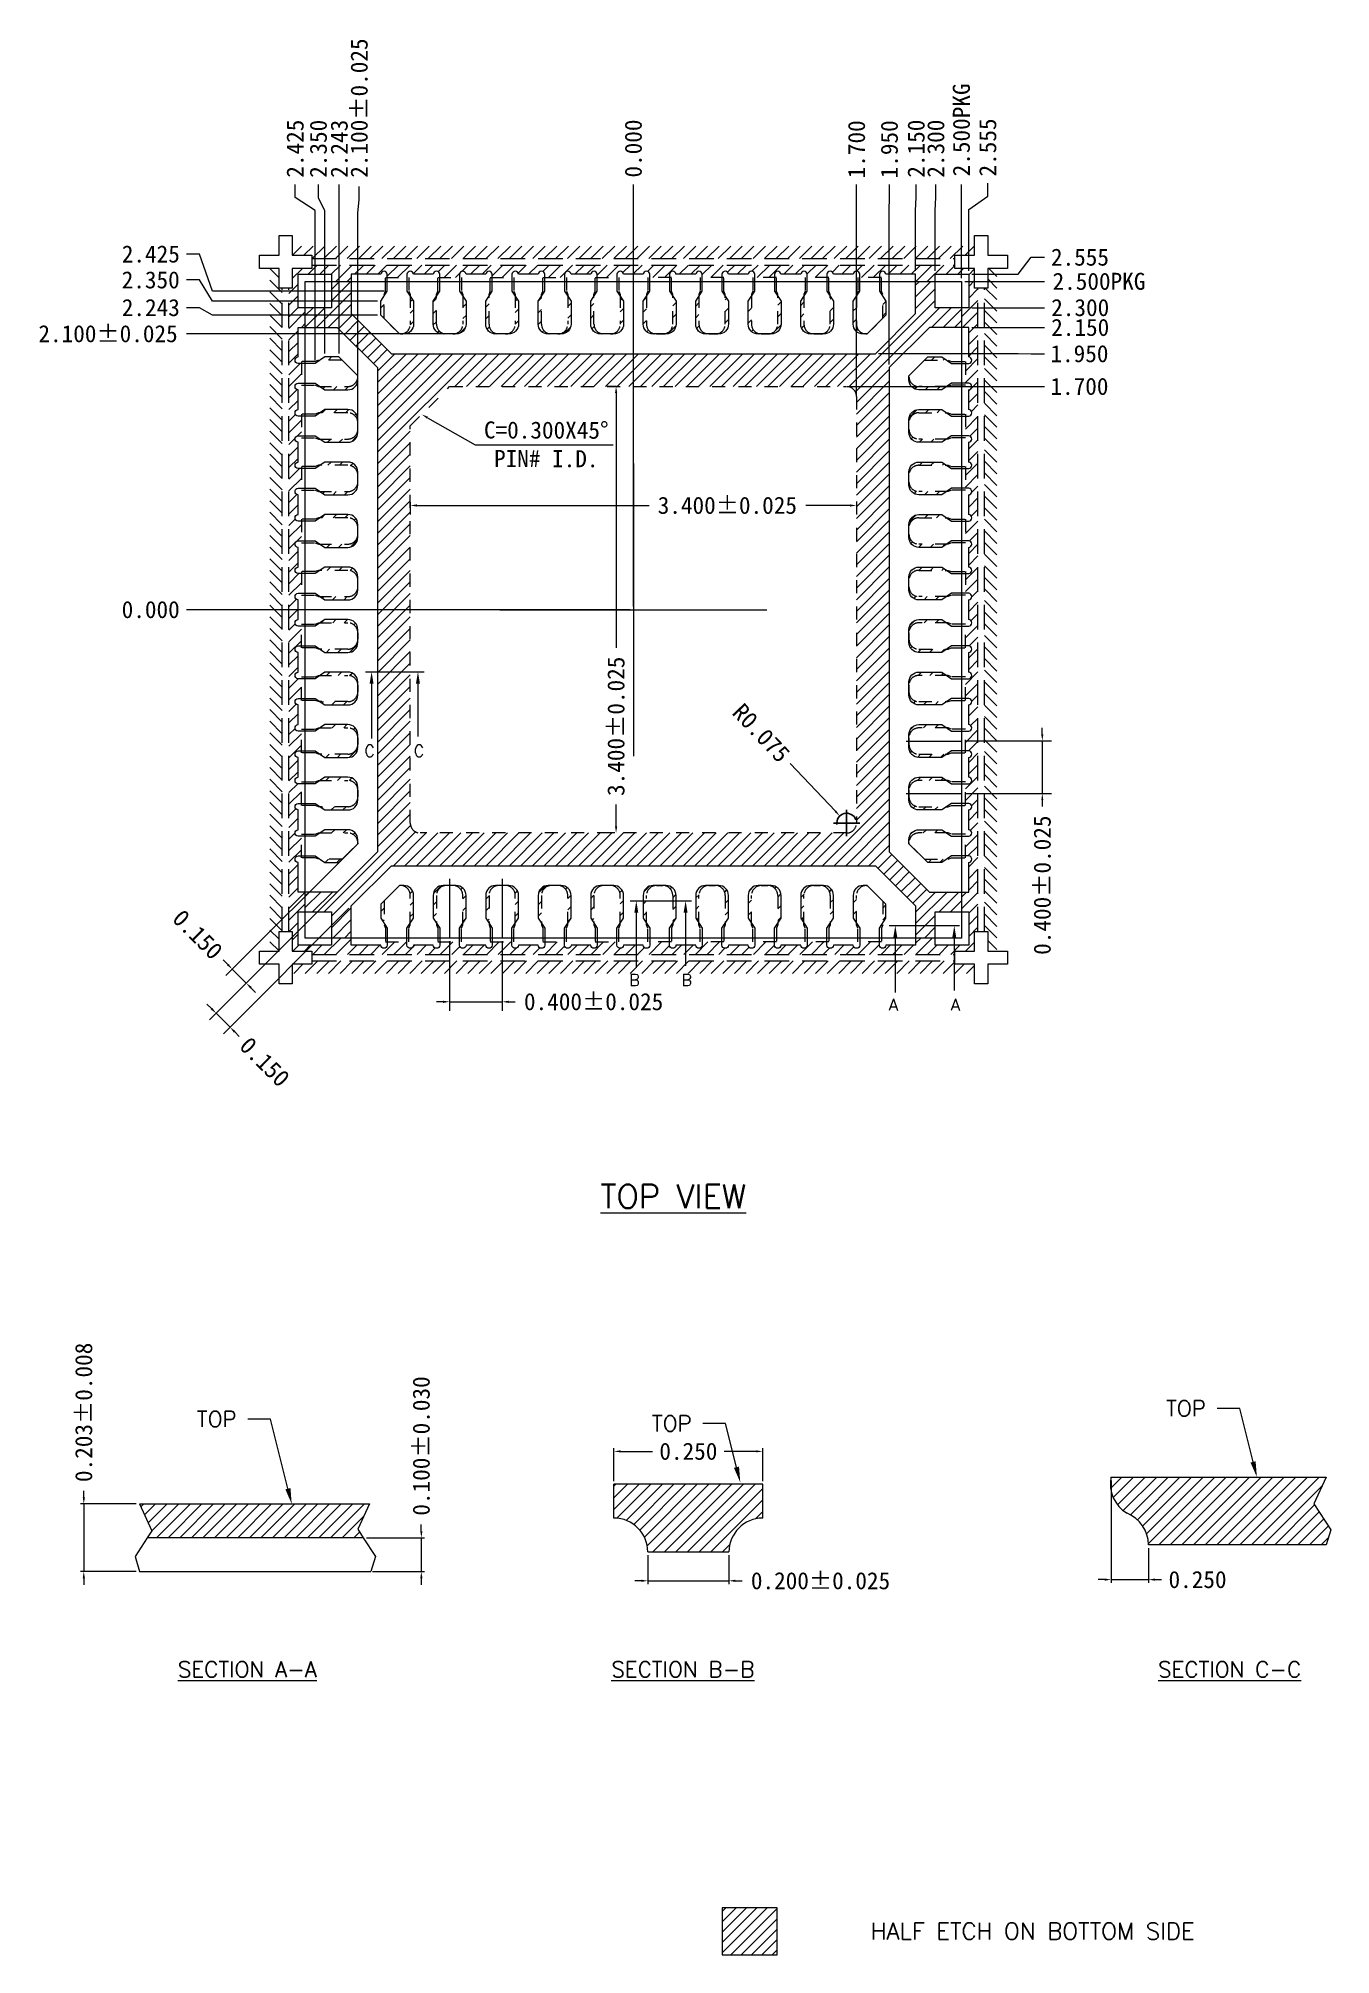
# Model space of a CAD drawing. Extents: x 553.6 to 563.5, y -9.7 to 4.9.
import ezdxf
from ezdxf.enums import TextEntityAlignment as Align

# ---------------------------------------------------------------- set-up
doc = ezdxf.new("R2010")
doc.units = 0
doc.header["$LTSCALE"] = 5
doc.header["$MEASUREMENT"] = 0
doc.header["$PDMODE"] = 3
doc.linetypes.add('HIDDEN', pattern=[0.375, 0.25, -0.125])
doc.layers.get('Defpoints').update_dxf_attribs({"linetype": 'CONTINUOUS'})
for name, color, linetype in [('1', 7, 'CONTINUOUS'), ('1D', 4, 'CONTINUOUS'), ('center', 1, 'CONTINUOUS'), ('ETCH', 4, 'CONTINUOUS'), ('PKG', 2, 'CONTINUOUS'), ('标注', 4, 'CONTINUOUS')]:
    doc.layers.add(name, color=color, linetype=linetype)
doc.layers.add('标注线', color=3, linetype='CONTINUOUS', lineweight=18)
doc.styles.add('SIMPLEX', font='SIMPLEX')
doc.styles.get("Standard").update_dxf_attribs({"font": 'romans.shx', "bigfont": 'bigfont.shx'})
doc.styles.add('宋体', font='SimSun.ttf')
doc.dimstyles.new('副本Standard', dxfattribs={"dimtxt": 0.05, "dimasz": 0.05, "dimexe": 0.07, "dimexo": 0.07, "dimgap": 0.07, "dimtad": 1, "dimzin": 1, "dimdsep": 46, "dimtxsty": 'SIMPLEX', "dimcen": 0.1, "dimclrd": 256, "dimclre": 256, "dimclrt": 256, "dimadec": 0, "dimazin": 0, "dimtfac": 1, "dimtofl": 0, "dimtmove": 0, "dimatfit": 0, "dimfxl": 1, "dimlwd": -1, "dimlwe": -1, "dimarcsym": 0})
pattern_1 = [(45, (0, -0.92667), (-0.044194174, 0.044194174), [])]
pattern_2 = [(45, (558.63867, 2.778785), (-0.0441942, 0.0441942), [])]
pattern_3 = [(45, (0, -16.942516), (-0.044194174, 0.044194174), [])]
pattern_4 = [(135, (575.63868, -557.609146), (-0.044194174, -0.044194174), [])]

msp = doc.modelspace()

# ---------------------------------------------------------------- texts
at = {"layer": '标注', "lineweight": 0, "style": 'SIMPLEX'}
msp.add_text('HALF ETCH ON BOTTOM SIDE', height=0.128, dxfattribs=at).set_placement((562.4303, -9.5196, -0.035), align=Align.MIDDLE_RIGHT)
at = {"layer": '标注', "lineweight": 0, "char_height": 0.13, "attachment_point": 5, "rotation": 359.84689, "style": '宋体'}
for s, insert in [('C=0.300X45°', (557.489, 1.9108)), ('PIN# I.D.', (557.489, 1.6933))]:
    msp.add_mtext(s, dxfattribs=dict(at, insert=insert))
at = {"layer": '标注', "lineweight": 0, "attachment_point": 5, "style": 'SIMPLEX'}
for s, insert, char_height in [('{\\LTOP VIEW}', (558.457, -3.9245), 0.18), ('TOP', (562.3636, -5.5389, -0.0111), 0.12), ('TOP', (554.9782, -5.6201, -0.0111), 0.12), ('TOP', (558.4457, -5.6537, -0.0111), 0.12), ('{\\LSECTION A-A}', (555.2119, -7.5259, -0.0111), 0.12), ('{\\LSECTION B-B}', (558.5299, -7.5259, -0.0111), 0.12), ('{\\LSECTION C-C}', (562.6962, -7.5268, -0.0111), 0.12)]:
    msp.add_mtext(s, dxfattribs=dict(at, insert=insert, char_height=char_height))
at = {"layer": '标注线', "lineweight": 0, "char_height": 0.09, "attachment_point": 5}
for s, insert in [('\\A1;{\\Fromans,bigfont|c134;C}', (556.1431, -0.5315)), ('\\A1;{\\Fromans,bigfont|c134;C}', (556.5192, -0.5315)), ('\\A1;{\\Fromans,bigfont|c134;B}', (558.1604, -2.2763)), ('\\A1;{\\Fromans,bigfont|c134;B}', (558.5588, -2.2763)), ('\\A1;A', (560.1339, -2.4647)), ('\\A1;A', (560.6062, -2.4647))]:
    msp.add_mtext(s, dxfattribs=dict(at, insert=insert))

# ---------------------------------------------------------------- blocks, each defined once
blk = doc.blocks.new('*D0')
at = {"layer": 'Defpoints', "color": 0, "transparency": 16777216}
for p in [(3375.454, -254.156), (3375.454, -257.395), (3375.454, -257.395)]:
    blk.add_point(p, dxfattribs=at)
at = {"layer": '标注', "lineweight": 0, "transparency": 16777216}
blk.add_line((3375.454, -257.37), (3375.454, -254.156), dxfattribs=at)
at = {"layer": '标注', "lineweight": 0, "transparency": 16777216, "insert": (3375.454, -253.883), "char_height": 0.13, "attachment_point": 5, "rotation": 90, "style": '宋体'}
blk.add_mtext('0.000', dxfattribs=at)
blk = doc.blocks.new('*D1')
at = {"layer": 'Defpoints', "color": 0, "transparency": 16777216}
for p in [(3372.05, -257.395), (3375.454, -257.395), (3375.454, -257.395)]:
    blk.add_point(p, dxfattribs=at)
at = {"layer": '标注', "lineweight": 0, "transparency": 16777216}
blk.add_line((3375.429, -257.395), (3372.05, -257.395), dxfattribs=at)
at = {"layer": '标注', "lineweight": 0, "transparency": 16777216, "insert": (3371.776, -257.395), "char_height": 0.13, "attachment_point": 5, "style": '宋体'}
blk.add_mtext('0.000 ', dxfattribs=at)
blk = doc.blocks.new('*D2')
at = {"layer": 'Defpoints', "color": 0, "transparency": 16777216}
for p in [(3377.954, -254.157), (3377.954, -254.895), (3375.454, -257.395)]:
    blk.add_point(p, dxfattribs=at)
at = {"layer": '标注', "lineweight": 0, "transparency": 16777216}
blk.add_line((3377.954, -254.87), (3377.954, -254.157), dxfattribs=at)
at = {"layer": '标注', "lineweight": 0, "transparency": 16777216, "insert": (3377.954, -253.741), "char_height": 0.13, "attachment_point": 5, "rotation": 90, "style": '宋体'}
blk.add_mtext('2.500PKG', dxfattribs=at)
blk = doc.blocks.new('*D3')
at = {"layer": 'Defpoints', "color": 0, "transparency": 16777216}
for p in [(3377.954, -254.895), (3378.586, -254.895), (3375.454, -257.395)]:
    blk.add_point(p, dxfattribs=at)
at = {"layer": '标注', "lineweight": 0, "transparency": 16777216}
blk.add_line((3377.979, -254.895), (3378.586, -254.895), dxfattribs=at)
at = {"layer": '标注', "lineweight": 0, "transparency": 16777216, "insert": (3379.002, -254.895), "char_height": 0.13, "attachment_point": 5, "style": '宋体'}
blk.add_mtext('2.500PKG', dxfattribs=at)
blk = doc.blocks.new('*D4')
at = {"layer": 'Defpoints', "color": 0, "transparency": 16777216}
for p in [(3378.155, -254.146), (3378.009, -254.84), (3375.454, -257.395)]:
    blk.add_point(p, dxfattribs=at)
at = {"layer": '标注', "lineweight": 0, "transparency": 16777216}
for p, q in [((3378.155, -254.246), (3378.155, -254.146)), ((3378.009, -254.346), (3378.155, -254.246)), ((3378.009, -254.815), (3378.009, -254.346))]:
    blk.add_line(p, q, dxfattribs=at)
at = {"layer": '标注', "lineweight": 0, "transparency": 16777216, "insert": (3378.155, -253.875), "char_height": 0.13, "attachment_point": 5, "rotation": 90, "style": '宋体'}
blk.add_mtext('2.555', dxfattribs=at)
blk = doc.blocks.new('*D5')
at = {"layer": 'Defpoints', "color": 0, "transparency": 16777216}
for p in [(3378.586, -254.711), (3378.009, -254.84), (3375.454, -257.395)]:
    blk.add_point(p, dxfattribs=at)
at = {"layer": '标注', "lineweight": 0, "transparency": 16777216}
for p, q in [((3378.386, -254.84), (3378.486, -254.711)), ((3378.486, -254.711), (3378.586, -254.711)), ((3378.034, -254.84), (3378.386, -254.84))]:
    blk.add_line(p, q, dxfattribs=at)
at = {"layer": '标注', "lineweight": 0, "transparency": 16777216, "insert": (3378.857, -254.711), "char_height": 0.13, "attachment_point": 5, "style": '宋体'}
blk.add_mtext('2.555', dxfattribs=at)
blk = doc.blocks.new('*D6')
at = {"layer": 'Defpoints', "color": 0, "transparency": 16777216}
for p in [(3378.009, -255.095), (3378.586, -255.095), (3375.454, -257.395)]:
    blk.add_point(p, dxfattribs=at)
at = {"layer": '标注', "lineweight": 0, "transparency": 16777216}
for p, q in [((3378.034, -255.095), (3378.386, -255.095)), ((3378.386, -255.095), (3378.486, -255.095)), ((3378.486, -255.095), (3378.586, -255.095))]:
    blk.add_line(p, q, dxfattribs=at)
at = {"layer": '标注', "lineweight": 0, "transparency": 16777216, "insert": (3378.859, -255.095), "char_height": 0.13, "attachment_point": 5, "style": '宋体'}
blk.add_mtext('2.300', dxfattribs=at)
blk = doc.blocks.new('*D7')
at = {"layer": 'Defpoints', "color": 0, "transparency": 16777216}
for p in [(3378.009, -255.245), (3378.586, -255.246), (3375.454, -257.395)]:
    blk.add_point(p, dxfattribs=at)
at = {"layer": '标注', "lineweight": 0, "transparency": 16777216}
for p, q in [((3378.034, -255.245), (3378.386, -255.245)), ((3378.386, -255.245), (3378.486, -255.246)), ((3378.486, -255.246), (3378.586, -255.246))]:
    blk.add_line(p, q, dxfattribs=at)
at = {"layer": '标注', "lineweight": 0, "transparency": 16777216, "insert": (3378.859, -255.246), "char_height": 0.13, "attachment_point": 5, "style": '宋体'}
blk.add_mtext('2.150', dxfattribs=at)
blk = doc.blocks.new('*D8')
at = {"layer": 'Defpoints', "color": 0, "transparency": 16777216}
for p in [(3377.298, -255.445), (3378.586, -255.446), (3375.454, -257.395)]:
    blk.add_point(p, dxfattribs=at)
at = {"layer": '标注', "lineweight": 0, "transparency": 16777216}
for p, q in [((3377.323, -255.445), (3378.386, -255.445)), ((3378.386, -255.445), (3378.486, -255.446)), ((3378.486, -255.446), (3378.586, -255.446))]:
    blk.add_line(p, q, dxfattribs=at)
at = {"layer": '标注', "lineweight": 0, "transparency": 16777216, "insert": (3378.853, -255.446), "char_height": 0.13, "attachment_point": 5, "style": '宋体'}
blk.add_mtext('1.950', dxfattribs=at)
blk = doc.blocks.new('*D9')
at = {"layer": 'Defpoints', "color": 0, "transparency": 16777216}
for p in [(3372.048, -255.294), (3374.054, -255.295), (3375.454, -257.395)]:
    blk.add_point(p, dxfattribs=at)
at = {"layer": '标注', "lineweight": 0, "transparency": 16777216}
for p, q in [((3372.148, -255.294), (3372.048, -255.294)), ((3372.248, -255.295), (3372.148, -255.294)), ((3374.029, -255.295), (3372.248, -255.295))]:
    blk.add_line(p, q, dxfattribs=at)
at = {"layer": '标注', "lineweight": 0, "transparency": 16777216, "insert": (3371.451, -255.294), "char_height": 0.13, "attachment_point": 5, "style": '宋体'}
blk.add_mtext('2.100%%P0.025', dxfattribs=at)
blk = doc.blocks.new('*D10')
at = {"layer": 'Defpoints', "color": 0, "transparency": 16777216}
for p in [(3372.048, -255.095), (3373.529, -255.152), (3375.454, -257.395)]:
    blk.add_point(p, dxfattribs=at)
at = {"layer": '标注', "lineweight": 0, "transparency": 16777216}
for p, q in [((3372.148, -255.095), (3372.048, -255.095)), ((3372.248, -255.152), (3372.148, -255.095)), ((3373.504, -255.152), (3372.248, -255.152))]:
    blk.add_line(p, q, dxfattribs=at)
at = {"layer": '标注', "lineweight": 0, "transparency": 16777216, "insert": (3371.777, -255.095), "char_height": 0.13, "attachment_point": 5, "style": '宋体'}
blk.add_mtext('2.243', dxfattribs=at)
blk = doc.blocks.new('*D11')
at = {"layer": 'Defpoints', "color": 0, "transparency": 16777216}
for p in [(3372.048, -254.884), (3373.529, -255.045), (3375.454, -257.395)]:
    blk.add_point(p, dxfattribs=at)
at = {"layer": '标注', "lineweight": 0, "transparency": 16777216}
for p, q in [((3372.148, -254.884), (3372.048, -254.884)), ((3372.248, -255.045), (3372.148, -254.884)), ((3373.504, -255.045), (3372.248, -255.045))]:
    blk.add_line(p, q, dxfattribs=at)
at = {"layer": '标注', "lineweight": 0, "transparency": 16777216, "insert": (3371.776, -254.884), "char_height": 0.13, "attachment_point": 5, "style": '宋体'}
blk.add_mtext('2.350', dxfattribs=at)
blk = doc.blocks.new('*D12')
at = {"layer": 'Defpoints', "color": 0, "transparency": 16777216}
for p in [(3372.048, -254.687), (3373.579, -254.97), (3375.454, -257.395)]:
    blk.add_point(p, dxfattribs=at)
at = {"layer": '标注', "lineweight": 0, "transparency": 16777216}
for p, q in [((3372.148, -254.687), (3372.048, -254.687)), ((3372.248, -254.97), (3372.148, -254.687)), ((3373.554, -254.97), (3372.248, -254.97))]:
    blk.add_line(p, q, dxfattribs=at)
at = {"layer": '标注', "lineweight": 0, "transparency": 16777216, "insert": (3371.777, -254.687), "char_height": 0.13, "attachment_point": 5, "style": '宋体'}
blk.add_mtext('2.425', dxfattribs=at)
blk = doc.blocks.new('*D13')
at = {"layer": 'Defpoints', "color": 0, "transparency": 16777216}
for p in [(3377.759, -254.156), (3377.754, -254.84), (3375.454, -257.395)]:
    blk.add_point(p, dxfattribs=at)
at = {"layer": '标注', "lineweight": 0, "transparency": 16777216}
for p, q in [((3377.759, -254.256), (3377.759, -254.156)), ((3377.754, -254.356), (3377.759, -254.256)), ((3377.754, -254.815), (3377.754, -254.356))]:
    blk.add_line(p, q, dxfattribs=at)
at = {"layer": '标注', "lineweight": 0, "transparency": 16777216, "insert": (3377.759, -253.884), "char_height": 0.13, "attachment_point": 5, "rotation": 90, "style": '宋体'}
blk.add_mtext('2.300', dxfattribs=at)
blk = doc.blocks.new('*D14')
at = {"layer": 'Defpoints', "color": 0, "transparency": 16777216}
for p in [(3377.609, -254.156), (3377.604, -254.84), (3375.454, -257.395)]:
    blk.add_point(p, dxfattribs=at)
at = {"layer": '标注', "lineweight": 0, "transparency": 16777216}
for p, q in [((3377.609, -254.256), (3377.609, -254.156)), ((3377.604, -254.356), (3377.609, -254.256)), ((3377.604, -254.815), (3377.604, -254.356))]:
    blk.add_line(p, q, dxfattribs=at)
at = {"layer": '标注', "lineweight": 0, "transparency": 16777216, "insert": (3377.609, -253.884), "char_height": 0.13, "attachment_point": 5, "rotation": 90, "style": '宋体'}
blk.add_mtext('2.150', dxfattribs=at)
blk = doc.blocks.new('*D15')
at = {"layer": 'Defpoints', "color": 0, "transparency": 16777216}
for p in [(3373.365, -254.173), (3373.354, -255.999), (3375.454, -257.395)]:
    blk.add_point(p, dxfattribs=at)
at = {"layer": '标注', "lineweight": 0, "transparency": 16777216}
for p, q in [((3373.365, -254.273), (3373.365, -254.173)), ((3373.354, -254.373), (3373.365, -254.273)), ((3373.354, -255.974), (3373.354, -254.373))]:
    blk.add_line(p, q, dxfattribs=at)
at = {"layer": '标注', "lineweight": 0, "transparency": 16777216, "insert": (3373.365, -253.575), "char_height": 0.13, "attachment_point": 5, "rotation": 90, "style": '宋体'}
blk.add_mtext('2.100%%P0.025', dxfattribs=at)
blk = doc.blocks.new('*D16')
at = {"layer": 'Defpoints', "color": 0, "transparency": 16777216}
for p in [(3373.213, -254.156), (3373.211, -255.47), (3375.454, -257.395)]:
    blk.add_point(p, dxfattribs=at)
at = {"layer": '标注', "lineweight": 0, "transparency": 16777216}
for p, q in [((3373.213, -254.256), (3373.213, -254.156)), ((3373.211, -254.356), (3373.213, -254.256)), ((3373.211, -255.445), (3373.211, -254.356))]:
    blk.add_line(p, q, dxfattribs=at)
at = {"layer": '标注', "lineweight": 0, "transparency": 16777216, "insert": (3373.213, -253.885), "char_height": 0.13, "attachment_point": 5, "rotation": 90, "style": '宋体'}
blk.add_mtext('2.243', dxfattribs=at)
blk = doc.blocks.new('*D17')
at = {"layer": 'Defpoints', "color": 0, "transparency": 16777216}
for p in [(3373.054, -254.158), (3373.104, -255.47), (3375.454, -257.395)]:
    blk.add_point(p, dxfattribs=at)
at = {"layer": '标注', "lineweight": 0, "transparency": 16777216}
for p, q in [((3373.054, -254.258), (3373.054, -254.158)), ((3373.104, -254.358), (3373.054, -254.258)), ((3373.104, -255.445), (3373.104, -254.358))]:
    blk.add_line(p, q, dxfattribs=at)
at = {"layer": '标注', "lineweight": 0, "transparency": 16777216, "insert": (3373.054, -253.885), "char_height": 0.13, "attachment_point": 5, "rotation": 90, "style": '宋体'}
blk.add_mtext('2.350', dxfattribs=at)
blk = doc.blocks.new('*D18')
at = {"layer": 'Defpoints', "color": 0, "transparency": 16777216}
for p in [(3372.877, -254.156), (3373.029, -255.52), (3375.454, -257.395)]:
    blk.add_point(p, dxfattribs=at)
at = {"layer": '标注', "lineweight": 0, "transparency": 16777216}
for p, q in [((3372.877, -254.256), (3372.877, -254.156)), ((3373.029, -254.356), (3372.877, -254.256)), ((3373.029, -255.495), (3373.029, -254.356))]:
    blk.add_line(p, q, dxfattribs=at)
at = {"layer": '标注', "lineweight": 0, "transparency": 16777216, "insert": (3372.877, -253.884), "char_height": 0.13, "attachment_point": 5, "rotation": 90, "style": '宋体'}
blk.add_mtext('2.425', dxfattribs=at)
blk = doc.blocks.new('*D19')
at = {"layer": 'Defpoints', "color": 0, "transparency": 16777216}
for p in [(3377.954, -258.395), (3377.954, -258.795), (3378.57, -258.795)]:
    blk.add_point(p, dxfattribs=at)
at = {"layer": '标注', "lineweight": 0, "transparency": 16777216}
for p, q in [((3378.57, -258.345), (3378.57, -258.295)), ((3377.979, -258.395), (3378.64, -258.395)), ((3378.57, -258.395), (3378.57, -258.795)), ((3377.979, -258.795), (3378.64, -258.795)), ((3378.57, -258.845), (3378.57, -258.895))]:
    blk.add_line(p, q, dxfattribs=at)
at = {"layer": '标注', "transparency": 16777216}
for points in [[(3378.562, -258.345), (3378.578, -258.345), (3378.57, -258.395)], [(3378.578, -258.845), (3378.562, -258.845), (3378.57, -258.795)]]:
    blk.add_solid(points, dxfattribs=at)
at = {"layer": '标注', "lineweight": 0, "transparency": 16777216, "insert": (3378.57, -259.493), "char_height": 0.13, "attachment_point": 5, "rotation": 90, "style": '宋体'}
blk.add_mtext('0.400%%P0.025', dxfattribs=at)
blk = doc.blocks.new('*D20')
at = {"layer": 'Defpoints', "color": 0, "transparency": 16777216}
for p in [(3371.691, -264.205), (3371.266, -264.721), (3371.691, -264.721)]:
    blk.add_point(p, dxfattribs=at)
at = {"layer": '标注', "lineweight": 0, "transparency": 16777216}
for p, q in [((3371.266, -264.155), (3371.266, -264.105)), ((3371.666, -264.205), (3371.241, -264.205)), ((3371.266, -264.205), (3371.266, -264.721)), ((3371.666, -264.721), (3371.241, -264.721)), ((3371.266, -264.771), (3371.266, -264.821))]:
    blk.add_line(p, q, dxfattribs=at)
at = {"layer": '标注', "transparency": 16777216}
for points in [[(3371.258, -264.155), (3371.275, -264.155), (3371.266, -264.205)], [(3371.275, -264.771), (3371.258, -264.771), (3371.266, -264.721)]]:
    blk.add_solid(points, dxfattribs=at)
at = {"layer": '标注', "lineweight": 0, "transparency": 16777216, "insert": (3371.266, -263.508), "char_height": 0.13, "attachment_point": 5, "rotation": 90, "style": '宋体'}
blk.add_mtext('0.203%%P0.008', dxfattribs=at)
blk = doc.blocks.new('*D21')
at = {"layer": 'Defpoints', "color": 0, "transparency": 16777216}
for p in [(3373.395, -264.463), (3373.442, -264.721), (3373.838, -264.721)]:
    blk.add_point(p, dxfattribs=at)
at = {"layer": '标注', "lineweight": 0, "transparency": 16777216}
for p, q in [((3373.838, -264.413), (3373.838, -264.363)), ((3373.42, -264.463), (3373.863, -264.463)), ((3373.838, -264.463), (3373.838, -264.721)), ((3373.467, -264.721), (3373.863, -264.721)), ((3373.838, -264.771), (3373.838, -264.821))]:
    blk.add_line(p, q, dxfattribs=at)
at = {"layer": '标注', "transparency": 16777216}
for points in [[(3373.83, -264.413), (3373.847, -264.413), (3373.838, -264.463)], [(3373.847, -264.771), (3373.83, -264.771), (3373.838, -264.721)]]:
    blk.add_solid(points, dxfattribs=at)
at = {"layer": '标注', "lineweight": 0, "transparency": 16777216, "insert": (3373.838, -263.764), "char_height": 0.13, "attachment_point": 5, "rotation": 90, "style": '宋体'}
blk.add_mtext('0.100%%P0.030', dxfattribs=at)
blk = doc.blocks.new('*D22')
at = {"layer": 'Defpoints', "color": 0, "transparency": 16777216}
for p in [(3376.44, -263.805), (3375.306, -264.056), (3376.44, -264.056)]:
    blk.add_point(p, dxfattribs=at)
at = {"layer": '标注', "lineweight": 0, "transparency": 16777216}
for p, q in [((3375.306, -264.031), (3375.306, -263.78)), ((3375.356, -263.805), (3375.6, -263.805)), ((3376.39, -263.805), (3376.146, -263.805)), ((3376.44, -264.031), (3376.44, -263.78))]:
    blk.add_line(p, q, dxfattribs=at)
at = {"layer": '标注', "transparency": 16777216}
for points in [[(3375.356, -263.797), (3375.356, -263.813), (3375.306, -263.805)], [(3376.39, -263.813), (3376.39, -263.797), (3376.44, -263.805)]]:
    blk.add_solid(points, dxfattribs=at)
at = {"layer": '标注', "lineweight": 0, "transparency": 16777216, "insert": (3375.873, -263.805), "char_height": 0.13, "attachment_point": 5, "style": '宋体'}
blk.add_mtext('0.250', dxfattribs=at)
blk = doc.blocks.new('*D23')
at = {"layer": 'Defpoints', "color": 0, "transparency": 16777216}
for p in [(3375.564, -264.571), (3376.182, -264.571), (3376.182, -264.791)]:
    blk.add_point(p, dxfattribs=at)
at = {"layer": '标注', "lineweight": 0, "transparency": 16777216}
for p, q in [((3375.564, -264.596), (3375.564, -264.816)), ((3376.182, -264.596), (3376.182, -264.816)), ((3375.514, -264.791), (3375.464, -264.791)), ((3375.564, -264.791), (3376.182, -264.791)), ((3376.232, -264.791), (3376.282, -264.791))]:
    blk.add_line(p, q, dxfattribs=at)
at = {"layer": '标注', "transparency": 16777216}
for points in [[(3375.514, -264.799), (3375.514, -264.782), (3375.564, -264.791)], [(3376.232, -264.782), (3376.232, -264.799), (3376.182, -264.791)]]:
    blk.add_solid(points, dxfattribs=at)
at = {"layer": '标注', "lineweight": 0, "transparency": 16777216, "insert": (3376.88, -264.791), "char_height": 0.13, "attachment_point": 5, "style": '宋体'}
blk.add_mtext('0.200%%P0.025', dxfattribs=at)
blk = doc.blocks.new('*D24')
at = {"layer": 'Defpoints', "color": 0, "transparency": 16777216}
for p in [(3373.198, -259.545), (3373.304, -259.652), (3372.381, -260.575)]:
    blk.add_point(p, dxfattribs=at)
at = {"layer": '标注', "lineweight": 0, "transparency": 16777216}
for p, q in [((3373.18, -259.563), (3372.225, -260.518)), ((3373.286, -259.669), (3372.331, -260.624)), ((3372.239, -260.433), (3372.204, -260.398)), ((3372.275, -260.469), (3372.381, -260.575)), ((3372.416, -260.61), (3372.451, -260.646))]:
    blk.add_line(p, q, dxfattribs=at)
at = {"layer": '标注', "transparency": 16777216}
for points in [[(3372.233, -260.439), (3372.245, -260.427), (3372.275, -260.469)], [(3372.422, -260.604), (3372.41, -260.616), (3372.381, -260.575)]]:
    blk.add_solid(points, dxfattribs=at)
at = {"layer": '标注', "lineweight": 0, "transparency": 16777216, "insert": (3372.645, -260.839), "char_height": 0.13, "attachment_point": 5, "rotation": 315, "style": '宋体'}
blk.add_mtext('0.150', dxfattribs=at)
blk = doc.blocks.new('*D25')
at = {"layer": 'Defpoints', "color": 0, "transparency": 16777216}
for p in [(3379.095, -264.001), (3379.379, -264.517), (3379.379, -264.782)]:
    blk.add_point(p, dxfattribs=at)
at = {"layer": '标注', "color": 4, "lineweight": 0, "transparency": 16777216}
for p, q in [((3379.095, -264.026), (3379.095, -264.807)), ((3379.379, -264.542), (3379.379, -264.807)), ((3379.045, -264.782), (3378.995, -264.782)), ((3379.095, -264.782), (3379.379, -264.782)), ((3379.429, -264.782), (3379.479, -264.782))]:
    blk.add_line(p, q, dxfattribs=at)
at = {"layer": '标注', "color": 4, "transparency": 16777216}
for points in [[(3379.045, -264.79), (3379.045, -264.773), (3379.095, -264.782)], [(3379.429, -264.773), (3379.429, -264.79), (3379.379, -264.782)]]:
    blk.add_solid(points, dxfattribs=at)
at = {"layer": '标注', "color": 4, "lineweight": 0, "transparency": 16777216, "insert": (3379.753, -264.782), "char_height": 0.13, "attachment_point": 5, "style": '宋体'}
blk.add_mtext('0.250', dxfattribs=at)
blk = doc.blocks.new('*D26')
at = {"layer": 'Defpoints', "color": 0, "transparency": 16777216}
for p in [(3377.059, -255.695), (3378.586, -255.695), (3375.454, -257.395)]:
    blk.add_point(p, dxfattribs=at)
at = {"layer": '标注', "lineweight": 0, "transparency": 16777216}
for p, q in [((3377.084, -255.695), (3378.386, -255.695)), ((3378.386, -255.695), (3378.486, -255.695)), ((3378.486, -255.695), (3378.586, -255.695))]:
    blk.add_line(p, q, dxfattribs=at)
at = {"layer": '标注', "lineweight": 0, "transparency": 16777216, "insert": (3378.853, -255.695), "char_height": 0.13, "attachment_point": 5, "style": '宋体'}
blk.add_mtext('1.700', dxfattribs=at)
blk = doc.blocks.new('*D27')
at = {"layer": 'Defpoints', "color": 0, "transparency": 16777216}
for p in [(3377.405, -254.156), (3377.404, -255.552), (3375.454, -257.395)]:
    blk.add_point(p, dxfattribs=at)
at = {"layer": '标注', "lineweight": 0, "transparency": 16777216}
for p, q in [((3377.405, -254.256), (3377.405, -254.156)), ((3377.404, -254.356), (3377.405, -254.256)), ((3377.404, -255.527), (3377.404, -254.356))]:
    blk.add_line(p, q, dxfattribs=at)
at = {"layer": '标注', "lineweight": 0, "transparency": 16777216, "insert": (3377.405, -253.889), "char_height": 0.13, "attachment_point": 5, "rotation": 90, "style": '宋体'}
blk.add_mtext('1.950', dxfattribs=at)
blk = doc.blocks.new('*D28')
at = {"layer": 'Defpoints', "color": 0, "transparency": 16777216}
for p in [(3377.155, -254.156), (3377.154, -255.792), (3375.454, -257.395)]:
    blk.add_point(p, dxfattribs=at)
at = {"layer": '标注', "lineweight": 0, "transparency": 16777216}
for p, q in [((3377.155, -254.256), (3377.155, -254.156)), ((3377.154, -254.356), (3377.155, -254.256)), ((3377.154, -255.767), (3377.154, -254.356))]:
    blk.add_line(p, q, dxfattribs=at)
at = {"layer": '标注', "lineweight": 0, "transparency": 16777216, "insert": (3377.155, -253.889), "char_height": 0.13, "attachment_point": 5, "rotation": 90, "style": '宋体'}
blk.add_mtext('1.700', dxfattribs=at)
blk = doc.blocks.new('*D29')
at = {"layer": 'Defpoints', "color": 0, "transparency": 16777216}
for p in [(3374.054, -259.895), (3374.454, -259.895), (3374.454, -260.381)]:
    blk.add_point(p, dxfattribs=at)
at = {"layer": '标注', "lineweight": 0, "transparency": 16777216}
for p, q in [((3374.054, -259.92), (3374.054, -260.451)), ((3374.454, -259.92), (3374.454, -260.451)), ((3374.004, -260.381), (3373.954, -260.381)), ((3374.054, -260.381), (3374.454, -260.381)), ((3374.504, -260.381), (3374.554, -260.381))]:
    blk.add_line(p, q, dxfattribs=at)
at = {"layer": '标注', "transparency": 16777216}
for points in [[(3374.004, -260.39), (3374.004, -260.373), (3374.054, -260.381)], [(3374.504, -260.373), (3374.504, -260.39), (3374.454, -260.381)]]:
    blk.add_solid(points, dxfattribs=at)
at = {"layer": '标注', "lineweight": 0, "transparency": 16777216, "insert": (3375.151, -260.381), "char_height": 0.13, "attachment_point": 5, "style": '宋体'}
blk.add_mtext('0.400%%P0.025', dxfattribs=at)
blk = doc.blocks.new('*D30')
at = {"layer": 'Defpoints', "color": 0, "transparency": 16777216}
for p in [(3373.356, -259.175), (3373.462, -259.281), (3372.398, -260.133)]:
    blk.add_point(p, dxfattribs=at)
at = {"layer": '标注', "lineweight": 0, "transparency": 16777216}
for p, q in [((3373.338, -259.193), (3372.349, -260.182)), ((3373.444, -259.299), (3372.455, -260.288)), ((3372.363, -260.097), (3372.328, -260.062)), ((3372.504, -260.239), (3372.398, -260.133)), ((3372.54, -260.274), (3372.575, -260.31))]:
    blk.add_line(p, q, dxfattribs=at)
at = {"layer": '标注', "transparency": 16777216}
for points in [[(3372.357, -260.103), (3372.369, -260.092), (3372.398, -260.133)], [(3372.546, -260.268), (3372.534, -260.28), (3372.504, -260.239)]]:
    blk.add_solid(points, dxfattribs=at)
at = {"layer": '标注', "lineweight": 0, "transparency": 16777216, "insert": (3372.134, -259.869), "char_height": 0.13, "attachment_point": 5, "rotation": 315, "style": '宋体'}
blk.add_mtext('0.150', dxfattribs=at)
blk = doc.blocks.new('*D31')
at = {"layer": 'Defpoints', "color": 0, "transparency": 16777216}
for p in [(3373.754, -256.551), (3377.154, -256.551), (3377.154, -256.601)]:
    blk.add_point(p, dxfattribs=at)
at = {"layer": '标注', "lineweight": 0, "transparency": 16777216}
for p, q in [((3373.754, -256.576), (3373.754, -256.671)), ((3373.804, -256.601), (3375.574, -256.601)), ((3377.104, -256.601), (3376.767, -256.601)), ((3377.154, -256.576), (3377.154, -256.671))]:
    blk.add_line(p, q, dxfattribs=at)
at = {"layer": '标注', "transparency": 16777216}
for points in [[(3373.804, -256.593), (3373.804, -256.61), (3373.754, -256.601)], [(3377.104, -256.61), (3377.104, -256.593), (3377.154, -256.601)]]:
    blk.add_solid(points, dxfattribs=at)
at = {"layer": '标注', "lineweight": 0, "transparency": 16777216, "insert": (3376.17, -256.601), "char_height": 0.13, "attachment_point": 5, "style": '宋体'}
blk.add_mtext('\\A1;3.400%%p0.025', dxfattribs=at)
blk = doc.blocks.new('*D32')
at = {"layer": 'Defpoints', "color": 0, "transparency": 16777216}
for p in [(3375.35, -255.695), (3375.322, -259.095), (3375.338, -259.095)]:
    blk.add_point(p, dxfattribs=at)
at = {"layer": '标注', "lineweight": 0, "transparency": 16777216}
for p, q in [((3375.325, -255.695), (3375.252, -255.695)), ((3375.322, -255.745), (3375.322, -257.686)), ((3375.322, -259.045), (3375.322, -258.879)), ((3375.313, -259.095), (3375.252, -259.095))]:
    blk.add_line(p, q, dxfattribs=at)
at = {"layer": '标注', "transparency": 16777216}
for points in [[(3375.331, -255.745), (3375.314, -255.745), (3375.322, -255.695)], [(3375.314, -259.045), (3375.331, -259.045), (3375.322, -259.095)]]:
    blk.add_solid(points, dxfattribs=at)
at = {"layer": '标注', "lineweight": 0, "transparency": 16777216, "insert": (3375.322, -258.283), "char_height": 0.13, "attachment_point": 5, "rotation": 90, "style": '宋体'}
blk.add_mtext('\\A1;3.400%%p0.025', dxfattribs=at)
blk = doc.blocks.new('*D33')
at = {"layer": 'Defpoints', "color": 0, "transparency": 16777216}
for p in [(3377.027, -258.966), (3377.079, -259.02)]:
    blk.add_point(p, dxfattribs=at)
at = {"layer": '标注', "lineweight": 0, "transparency": 16777216}
blk.add_line((3376.648, -258.566), (3376.993, -258.93), dxfattribs=at)
at = {"layer": '标注', "transparency": 16777216}
for p, q in [((3376.979, -259.02), (3377.179, -259.02)), ((3377.079, -259.12), (3377.079, -258.92))]:
    blk.add_line(p, q, dxfattribs=at)
blk.add_arc((3377.079, -259.02), 0.075, 19.1881, 189.0986, dxfattribs=at)
blk.add_solid([(3376.987, -258.935), (3376.999, -258.924), (3377.027, -258.966)], dxfattribs=at)
at = {"layer": '标注', "lineweight": 0, "transparency": 16777216, "insert": (3376.428, -258.334), "char_height": 0.13, "attachment_point": 5, "rotation": 313.4623, "style": '宋体'}
blk.add_mtext('R0.075', dxfattribs=at)

# ---------------------------------------------------------------- dimensions: what is measured, and where the dimension line sits
at = {"layer": '标注', "lineweight": 0}
for feature_location, offset, dtype, origin, text, picture, middle, set_off in [((556.0527, 1.9397), (0.0112, 1.8266), 1, (558.1527, 0.5435), '<>%%P0.025', '*D15', (556.0639, 4.3635), (-2817.3012, 257.9389)), ((560.6527, 3.0435), (0, 0.7386), 1, (558.1527, 0.5435), '<>PKG', '*D2', (560.6527, 4.1975), (-2817.3012, 257.9389)), ((560.6527, 3.0435), (0.6323, 0), 0, (558.1527, 0.5435), '<>PKG', '*D3', (561.7003, 3.0435), (-2817.3012, 257.9389)), ((556.7527, 2.6435), (-2.0054, 0.0012), 0, (558.1527, 0.5435), '<>%%P0.025', '*D9', (554.15, 2.6447), (-2817.3012, 257.9389)), ((558.1526564865, 0.5435106035), (-3.4041684572, 0), 0, (558.1526564865, 0.5435106035), '<> ', '*D1', (554.4751640069, 0.5435106035), (-2817.3012271339, 257.9389471349))]:
    dim = msp.add_ordinate_dim(feature_location=feature_location, offset=offset, dtype=dtype, origin=origin, text=text, dimstyle='副本Standard', override={"dimtxt": 0.13, "dimexo": 0.025, "dimgap": 0.05, "dimtad": 0, "dimdec": 3, "dimtxsty": '宋体', "dimlwe": 0}, dxfattribs=at)
    dim.commit()
    dim.dimension.update_dxf_attribs({"geometry": picture, "text_midpoint": middle, "insert": set_off})
for feature_location, offset, dtype, origin, picture, middle, set_off in [((555.7277, 2.4185), (-0.1517, 1.3647), 1, (558.1527, 0.5435), '*D18', (555.576, 4.0551), (-2817.3012, 257.9389)), ((555.8027, 2.4685), (-0.05, 1.3127), 1, (558.1527, 0.5435), '*D17', (555.7527, 4.0542), (-2817.3012, 257.9389)), ((555.9095, 2.4685), (0.002, 1.3139), 1, (558.1527, 0.5435), '*D16', (555.9115, 4.0543), (-2817.3012, 257.9389)), ((558.1526564865, 0.5435106035), (-0.0000000001, 3.2389396085), 1, (558.1526564865, 0.5435106035), '*D0', (558.1526564864, 4.0557742343), (-2817.3012271339, 257.9389471349)), ((560.7077, 3.0985), (0.1458, 0.694), 1, (558.1527, 0.5435), '*D4', (560.8535, 4.0644), (-2817.3012, 257.9389)), ((560.4527, 3.0985), (0.005, 0.6839), 1, (558.1527, 0.5435), '*D13', (560.4577, 4.0554), (-2817.3012, 257.9389)), ((560.3027, 3.0985), (0.005, 0.6839), 1, (558.1527, 0.5435), '*D14', (560.3077, 4.0554), (-2817.3012, 257.9389)), ((560.1027, 2.3874), (0.0008, 1.395), 1, (558.1527, 0.5435), '*D27', (560.1035, 4.0496), (-2817.3012, 257.9389)), ((559.8527, 2.1466), (0.001, 1.6359), 1, (558.1527, 0.5435), '*D28', (559.8536, 4.0496), (-2817.3012, 257.9389)), ((556.2777, 2.9685), (-1.5304, 0.2837), 0, (558.1527, 0.5435), '*D12', (554.4754, 3.2522), (-2817.3012, 257.9389)), ((560.7077, 3.0985), (0.5767, 0.1294), 0, (558.1527, 0.5435), '*D5', (561.5562, 3.2279), (-2817.3012, 257.9389)), ((556.2277, 2.8935), (-1.4804, 0.1618), 0, (558.1527, 0.5435), '*D11', (554.4743, 3.0553), (-2817.3012, 257.9389)), ((556.2277, 2.7867), (-1.4804, 0.0568), 0, (558.1527, 0.5435), '*D10', (554.4754, 2.8435), (-2817.3012, 257.9389)), ((560.7077, 2.8435), (0.5773, 0.0003), 0, (558.1527, 0.5435), '*D6', (561.5579, 2.8438), (-2817.3012, 257.9389)), ((560.7077, 2.6935), (0.5773, -0.0003), 0, (558.1527, 0.5435), '*D7', (561.5579, 2.6932), (-2817.3012, 257.9389)), ((559.9966, 2.4935), (1.2884, -0.0005), 0, (558.1527, 0.5435), '*D8', (561.5521, 2.493), (-2817.3012, 257.9389)), ((559.7581, 2.2435), (1.5269, 0.0009), 0, (558.1527, 0.5435), '*D26', (561.5521, 2.2444), (-2817.3012, 257.9389))]:
    dim = msp.add_ordinate_dim(feature_location=feature_location, offset=offset, dtype=dtype, origin=origin, dimstyle='副本Standard', override={"dimtxt": 0.13, "dimexo": 0.025, "dimgap": 0.05, "dimtad": 0, "dimdec": 3, "dimtxsty": '宋体', "dimlwe": 0}, dxfattribs=at)
    dim.commit()
    dim.dimension.update_dxf_attribs({"geometry": picture, "text_midpoint": middle, "insert": set_off})
for base, p1, p2, angle, override, picture, middle, dimtype in [((558.021, -1.1565), (558.0489, 2.2435), (558.0372, -1.1565), 90, {"dimtxt": 0.13, "dimexo": 0.025, "dimgap": 0.05, "dimtad": 0, "dimdec": 3, "dimtxsty": '宋体', "dimtol": 1, "dimtp": 0.025, "dimtm": 0.025, "dimtdec": 3, "dimtofl": 1, "dimtolj": 1, "dimlwd": 0, "dimlwe": 0}, '*D32', (558.021, -0.3439), 128), ((555.0794, -2.6358), (555.8966, -1.6065), (556.0027, -1.7126), 315, {"dimtxt": 0.13, "dimexo": 0.025, "dimgap": 0.05, "dimtad": 0, "dimdec": 3, "dimtxsty": '宋体', "dimtofl": 1, "dimlwd": 0, "dimlwe": 0}, '*D24', (555.3433, -2.8998), 129)]:
    dim = msp.add_linear_dim(base=base, p1=p1, p2=p2, angle=angle, dimstyle='副本Standard', override=override, dxfattribs=at)
    dim.commit()
    dim.dimension.update_dxf_attribs({"geometry": picture, "text_midpoint": middle, "dimtype": dimtype, "insert": (-2817.3012, 257.9389)})
dim = msp.add_linear_dim(base=(559.8527, 1.3378), p1=(556.4527, 1.3882), p2=(559.8527, 1.3882), dimstyle='副本Standard', override={"dimtxt": 0.13, "dimexo": 0.025, "dimgap": 0.05, "dimtad": 0, "dimdec": 3, "dimtxsty": '宋体', "dimtol": 1, "dimtp": 0.025, "dimtm": 0.025, "dimtdec": 3, "dimtofl": 1, "dimtolj": 1, "dimlwd": 0, "dimlwe": 0}, dxfattribs=at)
dim.commit()
dim.dimension.update_dxf_attribs({"geometry": '*D31', "text_midpoint": (558.8692, 1.3378), "dimtype": 128, "insert": (-2817.3012, 257.9389)})
dim = msp.add_radius_dim(center=(559.7777, -1.0815), mpoint=(559.7261, -1.0271), dimstyle='副本Standard', override={"dimtxt": 0.13, "dimexo": 0.025, "dimgap": 0.05, "dimtad": 0, "dimdec": 3, "dimtxsty": '宋体', "dimlwd": 0}, dxfattribs=at)
dim.commit()
dim.dimension.update_dxf_attribs({"geometry": '*D33', "text_midpoint": (559.1268, -0.3947), "dimtype": 132, "insert": (-2817.3012, 257.9389)})
dim = msp.add_linear_dim(base=(561.2686, -0.8565), p1=(560.6527, -0.4565), p2=(560.6527, -0.8565), angle=90, text='<>%%P0.025', dimstyle='副本Standard', override={"dimtxt": 0.13, "dimexo": 0.025, "dimgap": 0.05, "dimtad": 0, "dimdec": 3, "dimtxsty": '宋体', "dimtofl": 1, "dimlwd": 0, "dimlwe": 0}, dxfattribs=at)
dim.commit()
dim.dimension.update_dxf_attribs({"geometry": '*D19', "text_midpoint": (561.2686, -1.5541), "insert": (-2817.3012, 257.9389)})
dim = msp.add_aligned_dim(p1=(556.1609, -1.3422), p2=(556.0548, -1.2361), distance=1.3544, dimstyle='副本Standard', override={"dimtxt": 0.13, "dimexo": 0.025, "dimgap": 0.05, "dimtad": 0, "dimdec": 3, "dimtxsty": '宋体', "dimtofl": 1, "dimlwd": 0, "dimlwe": 0}, dxfattribs=at)
dim.commit()
dim.dimension.update_dxf_attribs({"geometry": '*D30', "text_midpoint": (554.8331, -1.9299), "insert": (-2817.3012, 257.9389)})
for base, p1, p2, text, override, picture, middle in [((557.1527, -2.4423), (556.7527, -1.9565), (557.1527, -1.9565), '<>%%P0.025', {"dimtxt": 0.13, "dimexo": 0.025, "dimgap": 0.05, "dimtad": 0, "dimdec": 3, "dimtxsty": '宋体', "dimtofl": 1, "dimlwd": 0, "dimlwe": 0}, '*D29', (557.8503, -2.4423)), ((562.078, -6.8426), (561.7937, -6.0623, -0.0111), (562.078, -6.5776, -0.0111), '0.250', {"dimtxt": 0.13, "dimexe": 0.025, "dimexo": 0.025, "dimgap": 0.05, "dimtad": 0, "dimdec": 3, "dimtxsty": '宋体', "dimclrd": 4, "dimclre": 4, "dimclrt": 4, "dimtofl": 1, "dimlwd": 0, "dimlwe": 0}, '*D25', (562.4513, -6.8426)), ((558.8809, -6.8517), (558.2627, -6.6321, -0.0111), (558.8809, -6.6321, -0.0111), '0.200%%P0.025', {"dimtxt": 0.13, "dimexe": 0.025, "dimexo": 0.025, "dimgap": 0.05, "dimtad": 0, "dimdec": 3, "dimtxsty": '宋体', "dimtofl": 1, "dimlwd": 0, "dimlwe": 0}, '*D23', (559.5785, -6.8517))]:
    dim = msp.add_linear_dim(base=base, p1=p1, p2=p2, text=text, dimstyle='副本Standard', override=override, dxfattribs=at)
    dim.commit()
    dim.dimension.update_dxf_attribs({"geometry": picture, "text_midpoint": middle, "insert": (-2817.3012, 257.9389)})
for base, p1, p2, text, picture, middle in [((553.9652, -6.7817), (554.3899, -6.2665, -0.0111), (554.3899, -6.7817, -0.0111), '0.203%%P0.008', '*D20', (553.9652, -5.5686)), ((556.5371, -6.7817), (556.0943, -6.5241, -0.0111), (556.1411, -6.7817, -0.0111), '0.100%%P0.030', '*D21', (556.5371, -5.8254))]:
    dim = msp.add_linear_dim(base=base, p1=p1, p2=p2, angle=90, text=text, dimstyle='副本Standard', override={"dimtxt": 0.13, "dimexe": 0.025, "dimexo": 0.025, "dimgap": 0.05, "dimtad": 0, "dimdec": 3, "dimtxsty": '宋体', "dimtofl": 1, "dimlwd": 0, "dimlwe": 0}, dxfattribs=at)
    dim.commit()
    dim.dimension.update_dxf_attribs({"geometry": picture, "text_midpoint": middle, "dimtype": 128, "insert": (-2817.3012, 257.9389)})
dim = msp.add_linear_dim(base=(559.1385, -5.866), p1=(558.0051, -6.117, -0.0111), p2=(559.1385, -6.117, -0.0111), text='0.250', dimstyle='副本Standard', override={"dimtxt": 0.13, "dimexe": 0.025, "dimexo": 0.025, "dimgap": 0.05, "dimtad": 0, "dimdec": 3, "dimtxsty": '宋体', "dimtofl": 1, "dimlwd": 0, "dimlwe": 0}, dxfattribs=at)
dim.commit()
dim.dimension.update_dxf_attribs({"geometry": '*D22', "text_midpoint": (558.5718, -5.866), "dimtype": 128, "insert": (-2817.3012, 257.9389)})

# ---------------------------------------------------------------- hatches: boundary and pattern name
at = {"layer": 'ETCH', "lineweight": 0}
h = msp.add_hatch(dxfattribs=at)
h.set_pattern_fill('ANSI31', color=256, scale=0.5)
h.set_pattern_definition(pattern_3)
h.paths.add_polyline_path([(555.5527, 3.2435), (555.5527, 3.3135), (560.7527, 3.3135), (560.7527, 3.2435), (560.6027, 3.2435), (560.6027, 3.2185), (555.7027, 3.2185), (555.7027, 3.2435)])
h = msp.add_hatch(dxfattribs=at)
h.set_pattern_fill('ANSI31', color=256, scale=0.5, angle=90)
h.set_pattern_definition(pattern_4)
h.paths.add_polyline_path([(555.4527, -2.0565), (555.3827, -2.0565), (555.3827, 3.1435), (555.4527, 3.1435), (555.4527, 2.9935), (555.4777, 2.9935), (555.4777, -1.9065), (555.4527, -1.9065)])
h = msp.add_hatch(dxfattribs=at)
h.set_pattern_fill('ANSI31', color=256, scale=0.5)
h.set_pattern_definition(pattern_3)
h.paths.add_polyline_path([(555.5277, -1.9065), (555.5527, -1.9065), (555.5527, -2.0565), (555.7027, -2.0565), (555.7027, -2.0815), (560.6027, -2.0815), (560.6027, -2.0565), (560.7527, -2.0565), (560.7527, -1.9065), (560.7777, -1.9065), (560.7777, 2.9935), (560.7527, 2.9935), (560.7527, 3.1435), (560.6027, 3.1435), (560.6027, 3.1685), (555.7027, 3.1685), (555.7027, 3.1435), (555.5527, 3.1435), (555.5527, 2.9935), (555.5277, 2.9935)])
h.paths.add_polyline_path([(555.5977, 1.4685, 0.9266253), (555.5977, 1.4187), (555.5977, 1.2684, 0.9266253), (555.5977, 1.2185), (555.6227, 1.2185), (555.6227, 1.0685), (555.5977, 1.0685, 0.9266253), (555.5977, 1.0187), (555.5977, 0.8684, 0.9266253), (555.5977, 0.8185), (555.6227, 0.8185), (555.6227, 0.6685), (555.5977, 0.6685, 0.9266253), (555.5977, 0.6187), (555.5977, 0.4684, 0.9266253), (555.5977, 0.4185), (555.6227, 0.4185), (555.6227, 0.2685), (555.5977, 0.2685, 0.9266253), (555.5977, 0.2187), (555.5977, 0.0684, 0.9266253), (555.5977, 0.0185), (555.6227, 0.0185), (555.6227, -0.1315), (555.5977, -0.1315, 0.9266253), (555.5977, -0.1813), (555.5977, -0.3316, 0.9266253), (555.5977, -0.3815), (555.6227, -0.3815), (555.6227, -0.5315), (555.5977, -0.5315, 0.9266253), (555.5977, -0.5813), (555.5977, -0.7316, 0.9266253), (555.5977, -0.7815), (555.6227, -0.7815), (555.6227, -0.9315), (555.5977, -0.9315, 0.9266253), (555.5977, -0.9813), (555.5977, -1.1316, 0.9266253), (555.5977, -1.1815), (555.6227, -1.1815), (555.6227, -1.3315), (555.5977, -1.3315, 0.9266253), (555.5977, -1.3813), (555.5977, -1.6065), (555.6527, -1.6065), (555.6527, -1.7565), (555.5977, -1.7565), (555.5977, -2.0115), (555.8527, -2.0115), (555.8527, -1.9565), (556.0027, -1.9565), (556.0027, -2.0115), (556.2278, -2.0115, 0.9266253), (556.2777, -2.0115), (556.2777, -1.9865), (556.4277, -1.9865), (556.4277, -2.0115, 0.9266253), (556.4775, -2.0115), (556.6278, -2.0115, 0.9266253), (556.6777, -2.0115), (556.6777, -1.9865), (556.8277, -1.9865), (556.8277, -2.0115, 0.9266253), (556.8775, -2.0115), (557.0278, -2.0115, 0.9266253), (557.0777, -2.0115), (557.0777, -1.9865), (557.2277, -1.9865), (557.2277, -2.0115, 0.9266253), (557.2775, -2.0115), (557.4278, -2.0115, 0.9266253), (557.4777, -2.0115), (557.4777, -1.9865), (557.6277, -1.9865), (557.6277, -2.0115, 0.9266253), (557.6775, -2.0115), (557.8278, -2.0115, 0.9266253), (557.8777, -2.0115), (557.8777, -1.9865), (558.0277, -1.9865), (558.0277, -2.0115, 0.9266253), (558.0775, -2.0115), (558.2278, -2.0115, 0.9266253), (558.2777, -2.0115), (558.2777, -1.9865), (558.4277, -1.9865), (558.4277, -2.0115, 0.9266253), (558.4775, -2.0115), (558.6278, -2.0115, 0.9266253), (558.6777, -2.0115), (558.6777, -1.9865), (558.8277, -1.9865), (558.8277, -2.0115, 0.9266253), (558.8775, -2.0115), (559.0278, -2.0115, 0.9266253), (559.0777, -2.0115), (559.0777, -1.9865), (559.2277, -1.9865), (559.2277, -2.0115, 0.9266253), (559.2775, -2.0115), (559.4278, -2.0115, 0.9266253), (559.4777, -2.0115), (559.4777, -1.9865), (559.6277, -1.9865), (559.6277, -2.0115, 0.9266253), (559.6775, -2.0115), (559.8278, -2.0115, 0.9266253), (559.8777, -2.0115), (559.8777, -1.9865), (560.0277, -1.9865), (560.0277, -2.0115, 0.9266253), (560.0775, -2.0115), (560.3027, -2.0115), (560.3027, -1.9565), (560.4527, -1.9565), (560.4527, -2.0115), (560.7077, -2.0115), (560.7077, -1.7565), (560.6527, -1.7565), (560.6527, -1.6065), (560.7077, -1.6065), (560.7077, -1.3813, 0.9266253), (560.7077, -1.3315), (560.6827, -1.3315), (560.6827, -1.1815), (560.7077, -1.1815, 0.9266253), (560.7077, -1.1316), (560.7077, -0.9813, 0.9266253), (560.7077, -0.9315), (560.6827, -0.9315), (560.6827, -0.7815), (560.7077, -0.7815, 0.9266253), (560.7077, -0.7316), (560.7077, -0.5813, 0.9266253), (560.7077, -0.5315), (560.6827, -0.5315), (560.6827, -0.3815), (560.7077, -0.3815, 0.9266253), (560.7077, -0.3316), (560.7077, -0.1813, 0.9266253), (560.7077, -0.1315), (560.6827, -0.1315), (560.6827, 0.0185), (560.7077, 0.0185, 0.9266253), (560.7077, 0.0684), (560.7077, 0.2187, 0.9266253), (560.7077, 0.2685), (560.6827, 0.2685), (560.6827, 0.4185), (560.7077, 0.4185, 0.9266253), (560.7077, 0.4684), (560.7077, 0.6187, 0.9266253), (560.7077, 0.6685), (560.6827, 0.6685), (560.6827, 0.8185), (560.7077, 0.8185, 0.9266253), (560.7077, 0.8684), (560.7077, 1.0187, 0.9266253), (560.7077, 1.0685), (560.6827, 1.0685), (560.6827, 1.2185), (560.7077, 1.2185, 0.9266253), (560.7077, 1.2684), (560.7077, 1.4187, 0.9266253), (560.7077, 1.4685), (560.6827, 1.4685), (560.6827, 1.6185), (560.7077, 1.6185, 0.9266253), (560.7077, 1.6684), (560.7077, 1.8187, 0.9266253), (560.7077, 1.8685), (560.6827, 1.8685), (560.6827, 2.0185), (560.7077, 2.0185, 0.9266253), (560.7077, 2.0684), (560.7077, 2.2187, 0.9266253), (560.7077, 2.2685), (560.6827, 2.2685), (560.6827, 2.4185), (560.7077, 2.4185, 0.9266253), (560.7077, 2.4684), (560.7077, 2.6935), (560.6527, 2.6935), (560.6527, 2.8435), (560.7077, 2.8435), (560.7077, 3.0985), (560.4527, 3.0985), (560.4527, 3.0435), (560.3027, 3.0435), (560.3027, 3.0985), (560.0775, 3.0985, 0.9266253), (560.0277, 3.0985), (560.0277, 3.0735), (559.8777, 3.0735), (559.8777, 3.0985, 0.9266253), (559.8278, 3.0985), (559.6775, 3.0985, 0.9266253), (559.6277, 3.0985), (559.6277, 3.0735), (559.4777, 3.0735), (559.4777, 3.0985, 0.9266253), (559.4278, 3.0985), (559.2775, 3.0985, 0.9266253), (559.2277, 3.0985), (559.2277, 3.0735), (559.0777, 3.0735), (559.0777, 3.0985, 0.9266253), (559.0278, 3.0985), (558.8775, 3.0985, 0.9266253), (558.8277, 3.0985), (558.8277, 3.0735), (558.6777, 3.0735), (558.6777, 3.0985, 0.9266253), (558.6278, 3.0985), (558.4775, 3.0985, 0.9266253), (558.4277, 3.0985), (558.4277, 3.0735), (558.2777, 3.0735), (558.2777, 3.0985, 0.9266253), (558.2278, 3.0985), (558.0775, 3.0985, 0.9266253), (558.0277, 3.0985), (558.0277, 3.0735), (557.8777, 3.0735), (557.8777, 3.0985, 0.9266253), (557.8278, 3.0985), (557.6775, 3.0985, 0.9266253), (557.6277, 3.0985), (557.6277, 3.0735), (557.4777, 3.0735), (557.4777, 3.0985, 0.9266253), (557.4278, 3.0985), (557.2775, 3.0985, 0.9266253), (557.2277, 3.0985), (557.2277, 3.0735), (557.0777, 3.0735), (557.0777, 3.0985, 0.9266253), (557.0278, 3.0985), (556.8775, 3.0985, 0.9266253), (556.8277, 3.0985), (556.8277, 3.0735), (556.6777, 3.0735), (556.6777, 3.0985, 0.9266253), (556.6278, 3.0985), (556.4775, 3.0985, 0.9266253), (556.4277, 3.0985), (556.4277, 3.0735), (556.2777, 3.0735), (556.2777, 3.0985, 0.9266253), (556.2278, 3.0985), (556.0027, 3.0985), (556.0027, 3.0435), (555.8527, 3.0435), (555.8527, 3.0985), (555.5977, 3.0985), (555.5977, 2.8435), (555.6527, 2.8435), (555.6527, 2.6935), (555.5977, 2.6935), (555.5977, 2.4684, 0.9266253), (555.5977, 2.4185), (555.6227, 2.4185), (555.6227, 2.2685), (555.5977, 2.2685, 0.9266253), (555.5977, 2.2187), (555.5977, 2.0684, 0.9266253), (555.5977, 2.0185), (555.6227, 2.0185), (555.6227, 1.8685), (555.5977, 1.8685, 0.9266253), (555.5977, 1.8187), (555.5977, 1.6684, 0.9266253), (555.5977, 1.6185), (555.6227, 1.6185), (555.6227, 1.4685)], flags=16)
h.paths.add_polyline_path([(556.4527, -1.0815, 0.4142136), (556.5277, -1.1565), (559.7777, -1.1565, 0.4142136), (559.8527, -1.0815), (559.8527, 2.1685, 0.4142136), (559.7777, 2.2435), (556.7527, 2.2435), (556.4527, 1.9435)], flags=0)
h = msp.add_hatch(dxfattribs=at)
h.set_pattern_fill('ANSI31', color=256, scale=0.5, angle=90)
h.set_pattern_definition(pattern_4)
h.paths.add_polyline_path([(560.8527, -2.0565), (560.9227, -2.0565), (560.9227, 3.1435), (560.8527, 3.1435), (560.8527, 2.9935), (560.8277, 2.9935), (560.8277, -1.9065), (560.8527, -1.9065)])
h = msp.add_hatch(dxfattribs=at)
h.set_pattern_fill('ANSI31', color=256, scale=0.5)
h.paths.add_polyline_path([(560.1027, 2.3874), (560.4087, 2.6935), (560.6527, 2.6935), (560.6527, 2.8435), (560.4527, 2.8435), (560.4527, 3.0435), (560.3027, 3.0435), (560.3027, 2.7996), (559.9966, 2.4935), (556.3087, 2.4935), (556.0027, 2.7996), (556.0027, 3.0435), (555.8527, 3.0435), (555.8527, 2.8435), (555.6527, 2.8435), (555.6527, 2.6935), (555.8966, 2.6935), (556.2027, 2.3874), (556.2027, -1.3004), (555.8966, -1.6065), (555.6527, -1.6065), (555.6527, -1.7565), (555.8527, -1.7565), (555.8527, -1.9565), (556.0027, -1.9565), (556.0027, -1.7126), (556.3087, -1.4065), (559.9966, -1.4065), (560.3027, -1.7126), (560.3027, -1.9565), (560.4527, -1.9565), (560.4527, -1.7565), (560.6527, -1.7565), (560.6527, -1.6065), (560.4087, -1.6065), (560.1027, -1.3004)])
h.paths.add_polyline_path([(556.7527, 2.2435), (559.7777, 2.2435, -0.4142136), (559.8527, 2.1685), (559.8527, -1.0815, -0.4142136), (559.7777, -1.1565), (556.5277, -1.1565, -0.4142136), (556.4527, -1.0815), (556.4527, 1.9435)], flags=16)
h = msp.add_hatch(dxfattribs=at)
h.set_pattern_fill('ANSI31', color=256, scale=0.5)
h.set_pattern_definition(pattern_2)
h.paths.add_polyline_path([(558.6527, 2.931), (558.6277, 2.8935), (558.6277, 2.7185, 0.4142136), (558.7027, 2.6435), (558.7277, 2.6435, -0.4142136), (558.6527, 2.7185)])
h.paths.add_polyline_path([(558.8777, 2.8935), (558.8527, 2.931), (558.8527, 2.7185, -0.4142136), (558.7777, 2.6435), (558.8027, 2.6435, 0.4142136), (558.8777, 2.7185)])
h.paths.add_polyline_path([(559.0527, 2.931), (559.0277, 2.8935), (559.0277, 2.7185, 0.4142136), (559.1027, 2.6435), (559.1277, 2.6435, -0.4142136), (559.0527, 2.7185)])
h.paths.add_polyline_path([(559.2777, 2.8935), (559.2527, 2.931), (559.2527, 2.7185, -0.4142136), (559.1777, 2.6435), (559.2027, 2.6435, 0.4142136), (559.2777, 2.7185)])
h.paths.add_polyline_path([(559.4527, 2.931), (559.4277, 2.8935), (559.4277, 2.7185, 0.4142136), (559.5027, 2.6435), (559.5277, 2.6435, -0.4142136), (559.4527, 2.7185)])
h.paths.add_polyline_path([(559.6777, 2.8935), (559.6527, 2.931), (559.6527, 2.7185, -0.4142136), (559.5777, 2.6435), (559.6027, 2.6435, 0.4142136), (559.6777, 2.7185)])
h.paths.add_polyline_path([(559.8527, 2.931), (559.8277, 2.8935), (559.8277, 2.7185, 0.4142136), (559.9027, 2.6435), (559.9277, 2.6435, -0.4142136), (559.8527, 2.7185)])
h.paths.add_polyline_path([(560.0777, 2.8935), (560.0527, 2.931), (560.0527, 2.7617), (560.0777, 2.7867)])
h.paths.add_polyline_path([(556.2527, 2.931), (556.2277, 2.8935), (556.2277, 2.7867), (556.2527, 2.7617)])
h.paths.add_polyline_path([(556.4777, 2.8935), (556.4527, 2.931), (556.4527, 2.7185, -0.4142136), (556.3777, 2.6435), (556.4027, 2.6435, 0.4142136), (556.4777, 2.7185)])
h.paths.add_polyline_path([(556.6527, 2.931), (556.6277, 2.8935), (556.6277, 2.7185, 0.4142136), (556.7027, 2.6435), (556.7277, 2.6435, -0.4142136), (556.6527, 2.7185)])
h.paths.add_polyline_path([(556.8777, 2.8935), (556.8527, 2.931), (556.8527, 2.7185, -0.4142136), (556.7777, 2.6435), (556.8027, 2.6435, 0.4142136), (556.8777, 2.7185)])
h.paths.add_polyline_path([(557.0527, 2.931), (557.0277, 2.8935), (557.0277, 2.7185, 0.4142136), (557.1027, 2.6435), (557.1277, 2.6435, -0.4142136), (557.0527, 2.7185)])
h.paths.add_polyline_path([(557.2777, 2.8935), (557.2527, 2.931), (557.2527, 2.7185, -0.4142136), (557.1777, 2.6435), (557.2027, 2.6435, 0.4142136), (557.2777, 2.7185)])
h.paths.add_polyline_path([(557.4527, 2.931), (557.4277, 2.8935), (557.4277, 2.7185, 0.4142136), (557.5027, 2.6435), (557.5277, 2.6435, -0.4142136), (557.4527, 2.7185)])
h.paths.add_polyline_path([(557.6777, 2.8935), (557.6527, 2.931), (557.6527, 2.7185, -0.4142136), (557.5777, 2.6435), (557.6027, 2.6435, 0.4142136), (557.6777, 2.7185)])
h.paths.add_polyline_path([(557.8527, 2.931), (557.8277, 2.8935), (557.8277, 2.7185, 0.4142136), (557.9027, 2.6435), (557.9277, 2.6435, -0.4142136), (557.8527, 2.7185)])
h.paths.add_polyline_path([(558.0777, 2.8935), (558.0527, 2.931), (558.0527, 2.7185, -0.4142136), (557.9777, 2.6435), (558.0027, 2.6435, 0.4142136), (558.0777, 2.7185)])
h.paths.add_polyline_path([(558.2527, 2.931), (558.2277, 2.8935), (558.2277, 2.7185, 0.4142136), (558.3027, 2.6435), (558.3277, 2.6435, -0.4142136), (558.2527, 2.7185)])
h.paths.add_polyline_path([(558.4777, 2.8935), (558.4527, 2.931), (558.4527, 2.7185, -0.4142136), (558.3777, 2.6435), (558.4027, 2.6435, 0.4142136), (558.4777, 2.7185)])
h = msp.add_hatch(dxfattribs=at)
h.set_pattern_fill('ANSI31', color=256, scale=0.5)
h.set_pattern_definition(pattern_2)
h.paths.add_polyline_path([(555.7652, 1.0435), (555.8027, 1.0185), (555.9777, 1.0185, 0.4142136), (556.0527, 1.0935), (556.0527, 1.1185, -0.4142136), (555.9777, 1.0435)])
h.paths.add_polyline_path([(555.8027, 1.2685), (555.7652, 1.2435), (555.9777, 1.2435, -0.4142136), (556.0527, 1.1685), (556.0527, 1.1935, 0.4142136), (555.9777, 1.2685)])
h.paths.add_polyline_path([(555.7652, 1.4435), (555.8027, 1.4185), (555.9777, 1.4185, 0.4142136), (556.0527, 1.4935), (556.0527, 1.5185, -0.4142136), (555.9777, 1.4435)])
h.paths.add_polyline_path([(555.8027, 1.6685), (555.7652, 1.6435), (555.9777, 1.6435, -0.4142136), (556.0527, 1.5685), (556.0527, 1.5935, 0.4142136), (555.9777, 1.6685)])
h.paths.add_polyline_path([(555.7652, 1.8435), (555.8027, 1.8185), (555.9777, 1.8185, 0.4142136), (556.0527, 1.8935), (556.0527, 1.9185, -0.4142136), (555.9777, 1.8435)])
h.paths.add_polyline_path([(555.8027, 2.0685), (555.7652, 2.0435), (555.9777, 2.0435, -0.4142136), (556.0527, 1.9685), (556.0527, 1.9935, 0.4142136), (555.9777, 2.0685)])
h.paths.add_polyline_path([(555.7652, 2.2435), (555.8027, 2.2185), (555.9777, 2.2185, 0.4142136), (556.0527, 2.2935), (556.0527, 2.3185, -0.4142136), (555.9777, 2.2435)])
h.paths.add_polyline_path([(555.8027, 2.4685), (555.7652, 2.4435), (555.9345, 2.4435), (555.9095, 2.4685)])
h.paths.add_polyline_path([(555.7652, -1.3565), (555.8027, -1.3815), (555.9095, -1.3815), (555.9345, -1.3565)])
h.paths.add_polyline_path([(555.8027, -1.1315), (555.7652, -1.1565), (555.9777, -1.1565, -0.4142136), (556.0527, -1.2315), (556.0527, -1.2065, 0.4142136), (555.9777, -1.1315)])
h.paths.add_polyline_path([(555.7652, -0.9565), (555.8027, -0.9815), (555.9777, -0.9815, 0.4142136), (556.0527, -0.9065), (556.0527, -0.8815, -0.4142136), (555.9777, -0.9565)])
h.paths.add_polyline_path([(555.8027, -0.7315), (555.7652, -0.7565), (555.9777, -0.7565, -0.4142136), (556.0527, -0.8315), (556.0527, -0.8065, 0.4142136), (555.9777, -0.7315)])
h.paths.add_polyline_path([(555.7652, -0.5565), (555.8027, -0.5815), (555.9777, -0.5815, 0.4142136), (556.0527, -0.5065), (556.0527, -0.4815, -0.4142136), (555.9777, -0.5565)])
h.paths.add_polyline_path([(555.8027, -0.3315), (555.7652, -0.3565), (555.9777, -0.3565, -0.4142136), (556.0527, -0.4315), (556.0527, -0.4065, 0.4142136), (555.9777, -0.3315)])
h.paths.add_polyline_path([(555.7652, -0.1565), (555.8027, -0.1815), (555.9777, -0.1815, 0.4142136), (556.0527, -0.1065), (556.0527, -0.0815, -0.4142136), (555.9777, -0.1565)])
h.paths.add_polyline_path([(555.8027, 0.0685), (555.7652, 0.0435), (555.9777, 0.0435, -0.4142136), (556.0527, -0.0315), (556.0527, -0.0065, 0.4142136), (555.9777, 0.0685)])
h.paths.add_polyline_path([(555.7652, 0.2435), (555.8027, 0.2185), (555.9777, 0.2185, 0.4142136), (556.0527, 0.2935), (556.0527, 0.3185, -0.4142136), (555.9777, 0.2435)])
h.paths.add_polyline_path([(555.8027, 0.4685), (555.7652, 0.4435), (555.9777, 0.4435, -0.4142136), (556.0527, 0.3685), (556.0527, 0.3935, 0.4142136), (555.9777, 0.4685)])
h.paths.add_polyline_path([(555.7652, 0.6435), (555.8027, 0.6185), (555.9777, 0.6185, 0.4142136), (556.0527, 0.6935), (556.0527, 0.7185, -0.4142136), (555.9777, 0.6435)])
h.paths.add_polyline_path([(555.8027, 0.8685), (555.7652, 0.8435), (555.9777, 0.8435, -0.4142136), (556.0527, 0.7685), (556.0527, 0.7935, 0.4142136), (555.9777, 0.8685)])
h = msp.add_hatch(dxfattribs=at)
h.set_pattern_fill('ANSI31', color=256, scale=0.5)
h.set_pattern_definition(pattern_2)
h.paths.add_polyline_path([(560.5402, 1.0435), (560.5027, 1.0185), (560.3277, 1.0185, -0.4142136), (560.2527, 1.0935), (560.2527, 1.1185, 0.4142136), (560.3277, 1.0435)])
h.paths.add_polyline_path([(560.5027, 1.2685), (560.5402, 1.2435), (560.3277, 1.2435, 0.4142136), (560.2527, 1.1685), (560.2527, 1.1935, -0.4142136), (560.3277, 1.2685)])
h.paths.add_polyline_path([(560.5402, 1.4435), (560.5027, 1.4185), (560.3277, 1.4185, -0.4142136), (560.2527, 1.4935), (560.2527, 1.5185, 0.4142136), (560.3277, 1.4435)])
h.paths.add_polyline_path([(560.5027, 1.6685), (560.5402, 1.6435), (560.3277, 1.6435, 0.4142136), (560.2527, 1.5685), (560.2527, 1.5935, -0.4142136), (560.3277, 1.6685)])
h.paths.add_polyline_path([(560.5402, 1.8435), (560.5027, 1.8185), (560.3277, 1.8185, -0.4142136), (560.2527, 1.8935), (560.2527, 1.9185, 0.4142136), (560.3277, 1.8435)])
h.paths.add_polyline_path([(560.5027, 2.0685), (560.5402, 2.0435), (560.3277, 2.0435, 0.4142136), (560.2527, 1.9685), (560.2527, 1.9935, -0.4142136), (560.3277, 2.0685)])
h.paths.add_polyline_path([(560.5402, 2.2435), (560.5027, 2.2185), (560.3277, 2.2185, -0.4142136), (560.2527, 2.2935), (560.2527, 2.3185, 0.4142136), (560.3277, 2.2435)])
h.paths.add_polyline_path([(560.5027, 2.4685), (560.5402, 2.4435), (560.3709, 2.4435), (560.3959, 2.4685)])
h.paths.add_polyline_path([(560.5402, -1.3565), (560.5027, -1.3815), (560.3959, -1.3815), (560.3709, -1.3565)])
h.paths.add_polyline_path([(560.5027, -1.1315), (560.5402, -1.1565), (560.3277, -1.1565, 0.4142136), (560.2527, -1.2315), (560.2527, -1.2065, -0.4142136), (560.3277, -1.1315)])
h.paths.add_polyline_path([(560.5402, -0.9565), (560.5027, -0.9815), (560.3277, -0.9815, -0.4142136), (560.2527, -0.9065), (560.2527, -0.8815, 0.4142136), (560.3277, -0.9565)])
h.paths.add_polyline_path([(560.5027, -0.7315), (560.5402, -0.7565), (560.3277, -0.7565, 0.4142136), (560.2527, -0.8315), (560.2527, -0.8065, -0.4142136), (560.3277, -0.7315)])
h.paths.add_polyline_path([(560.5402, -0.5565), (560.5027, -0.5815), (560.3277, -0.5815, -0.4142136), (560.2527, -0.5065), (560.2527, -0.4815, 0.4142136), (560.3277, -0.5565)])
h.paths.add_polyline_path([(560.5027, -0.3315), (560.5402, -0.3565), (560.3277, -0.3565, 0.4142136), (560.2527, -0.4315), (560.2527, -0.4065, -0.4142136), (560.3277, -0.3315)])
h.paths.add_polyline_path([(560.5402, -0.1565), (560.5027, -0.1815), (560.3277, -0.1815, -0.4142136), (560.2527, -0.1065), (560.2527, -0.0815, 0.4142136), (560.3277, -0.1565)])
h.paths.add_polyline_path([(560.5027, 0.0685), (560.5402, 0.0435), (560.3277, 0.0435, 0.4142136), (560.2527, -0.0315), (560.2527, -0.0065, -0.4142136), (560.3277, 0.0685)])
h.paths.add_polyline_path([(560.5402, 0.2435), (560.5027, 0.2185), (560.3277, 0.2185, -0.4142136), (560.2527, 0.2935), (560.2527, 0.3185, 0.4142136), (560.3277, 0.2435)])
h.paths.add_polyline_path([(560.5027, 0.4685), (560.5402, 0.4435), (560.3277, 0.4435, 0.4142136), (560.2527, 0.3685), (560.2527, 0.3935, -0.4142136), (560.3277, 0.4685)])
h.paths.add_polyline_path([(560.5402, 0.6435), (560.5027, 0.6185), (560.3277, 0.6185, -0.4142136), (560.2527, 0.6935), (560.2527, 0.7185, 0.4142136), (560.3277, 0.6435)])
h.paths.add_polyline_path([(560.5027, 0.8685), (560.5402, 0.8435), (560.3277, 0.8435, 0.4142136), (560.2527, 0.7685), (560.2527, 0.7935, -0.4142136), (560.3277, 0.8685)])
h = msp.add_hatch(dxfattribs=at)
h.set_pattern_fill('ANSI31', color=256, scale=0.5)
h.set_pattern_definition(pattern_2)
h.paths.add_polyline_path([(558.6527, -1.844), (558.6277, -1.8065), (558.6277, -1.6315, -0.4142136), (558.7027, -1.5565), (558.7277, -1.5565, 0.4142136), (558.6527, -1.6315)])
h.paths.add_polyline_path([(558.8777, -1.8065), (558.8527, -1.844), (558.8527, -1.6315, 0.4142136), (558.7777, -1.5565), (558.8027, -1.5565, -0.4142136), (558.8777, -1.6315)])
h.paths.add_polyline_path([(559.0527, -1.844), (559.0277, -1.8065), (559.0277, -1.6315, -0.4142136), (559.1027, -1.5565), (559.1277, -1.5565, 0.4142136), (559.0527, -1.6315)])
h.paths.add_polyline_path([(559.2777, -1.8065), (559.2527, -1.844), (559.2527, -1.6315, 0.4142136), (559.1777, -1.5565), (559.2027, -1.5565, -0.4142136), (559.2777, -1.6315)])
h.paths.add_polyline_path([(559.4527, -1.844), (559.4277, -1.8065), (559.4277, -1.6315, -0.4142136), (559.5027, -1.5565), (559.5277, -1.5565, 0.4142136), (559.4527, -1.6315)])
h.paths.add_polyline_path([(559.6777, -1.8065), (559.6527, -1.844), (559.6527, -1.6315, 0.4142136), (559.5777, -1.5565), (559.6027, -1.5565, -0.4142136), (559.6777, -1.6315)])
h.paths.add_polyline_path([(559.8527, -1.844), (559.8277, -1.8065), (559.8277, -1.6315, -0.4142136), (559.9027, -1.5565), (559.9277, -1.5565, 0.4142136), (559.8527, -1.6315)])
h.paths.add_polyline_path([(560.0777, -1.8065), (560.0527, -1.844), (560.0527, -1.6747), (560.0777, -1.6997)])
h.paths.add_polyline_path([(556.2527, -1.844), (556.2277, -1.8065), (556.2277, -1.6997), (556.2527, -1.6747)])
h.paths.add_polyline_path([(556.4777, -1.8065), (556.4527, -1.844), (556.4527, -1.6315, 0.4142136), (556.3777, -1.5565), (556.4027, -1.5565, -0.4142136), (556.4777, -1.6315)])
h.paths.add_polyline_path([(556.6527, -1.844), (556.6277, -1.8065), (556.6277, -1.6315, -0.4142136), (556.7027, -1.5565), (556.7277, -1.5565, 0.4142136), (556.6527, -1.6315)])
h.paths.add_polyline_path([(556.8777, -1.8065), (556.8527, -1.844), (556.8527, -1.6315, 0.4142136), (556.7777, -1.5565), (556.8027, -1.5565, -0.4142136), (556.8777, -1.6315)])
h.paths.add_polyline_path([(557.0527, -1.844), (557.0277, -1.8065), (557.0277, -1.6315, -0.4142136), (557.1027, -1.5565), (557.1277, -1.5565, 0.4142136), (557.0527, -1.6315)])
h.paths.add_polyline_path([(557.2777, -1.8065), (557.2527, -1.844), (557.2527, -1.6315, 0.4142136), (557.1777, -1.5565), (557.2027, -1.5565, -0.4142136), (557.2777, -1.6315)])
h.paths.add_polyline_path([(557.4527, -1.844), (557.4277, -1.8065), (557.4277, -1.6315, -0.4142136), (557.5027, -1.5565), (557.5277, -1.5565, 0.4142136), (557.4527, -1.6315)])
h.paths.add_polyline_path([(557.6777, -1.8065), (557.6527, -1.844), (557.6527, -1.6315, 0.4142136), (557.5777, -1.5565), (557.6027, -1.5565, -0.4142136), (557.6777, -1.6315)])
h.paths.add_polyline_path([(557.8527, -1.844), (557.8277, -1.8065), (557.8277, -1.6315, -0.4142136), (557.9027, -1.5565), (557.9277, -1.5565, 0.4142136), (557.8527, -1.6315)])
h.paths.add_polyline_path([(558.0777, -1.8065), (558.0527, -1.844), (558.0527, -1.6315, 0.4142136), (557.9777, -1.5565), (558.0027, -1.5565, -0.4142136), (558.0777, -1.6315)])
h.paths.add_polyline_path([(558.2527, -1.844), (558.2277, -1.8065), (558.2277, -1.6315, -0.4142136), (558.3027, -1.5565), (558.3277, -1.5565, 0.4142136), (558.2527, -1.6315)])
h.paths.add_polyline_path([(558.4777, -1.8065), (558.4527, -1.844), (558.4527, -1.6315, 0.4142136), (558.3777, -1.5565), (558.4027, -1.5565, -0.4142136), (558.4777, -1.6315)])
h = msp.add_hatch(dxfattribs=at)
h.set_pattern_fill('ANSI31', color=256, scale=0.5)
h.set_pattern_definition(pattern_3)
h.paths.add_polyline_path([(555.5527, -2.1565), (555.5527, -2.2265), (560.7527, -2.2265), (560.7527, -2.1565), (560.6027, -2.1565), (560.6027, -2.1315), (555.7027, -2.1315), (555.7027, -2.1565)])
h = msp.add_hatch(dxfattribs=at)
h.set_pattern_fill('ANSI31', color=256, scale=0.5)
h.set_pattern_definition(pattern_1)
h.paths.add_polyline_path([(558.0051, -6.117), (558.0051, -6.3746, -0.4142136), (558.2627, -6.6321), (558.8809, -6.6321, -0.4142136), (559.1385, -6.3746), (559.1385, -6.117)])
h = msp.add_hatch(dxfattribs=at)
h.set_pattern_fill('ANSI31', color=256, scale=0.5)
h.set_pattern_definition(pattern_1)
h.paths.add_polyline_path([(563.4327, -6.0624), (561.792, -6.0624, 0.3144392), (561.9142, -6.3377, -0.3087639), (562.078, -6.5776), (563.4325, -6.5776), (563.4663, -6.4628), (563.3386, -6.266)])
h = msp.add_hatch(dxfattribs=at)
h.set_pattern_fill('ANSI31', color=256, scale=0.5)
h.set_pattern_definition(pattern_1)
h.paths.add_polyline_path([(556.1411, -6.2665), (554.3899, -6.2665), (554.484, -6.4701), (554.4489, -6.5241), (556.0943, -6.5241), (556.0521, -6.4591)])
h = msp.add_hatch(dxfattribs=at)
h.set_pattern_fill('ANSI31', color=256, scale=0.446054, style=0)
h.set_pattern_definition([(45, (581.331355, 20.22734), (-0.03942601, 0.03942601), [])])
h.paths.add_polyline_path([(559.2486, -9.3436), (558.8303, -9.3436), (558.8303, -9.6991), (559.2486, -9.6991)])

# ---------------------------------------------------------------- linework, layer by layer
at = {"layer": '1', "lineweight": 0}
for p, q in [((558.0051, -6.3746, -0.0111), (558.0051, -6.117, -0.0111)), ((559.1385, -6.117, -0.0111), (558.0051, -6.117, -0.0111)), ((559.1385, -6.3746, -0.0111), (559.1385, -6.117, -0.0111)), ((561.792, -6.0623, -0.0111), (563.4327, -6.0624, -0.0111)), ((563.4327, -6.0624, -0.0111), (563.3386, -6.266, -0.0111)), ((554.3899, -6.2665, -0.0111), (556.1411, -6.2665, -0.0111)), ((554.3899, -6.2665, -0.0111), (554.484, -6.4701, -0.0111)), ((556.1411, -6.2665, -0.0111), (556.0521, -6.4591, -0.0111)), ((563.3386, -6.266, -0.0111), (563.4663, -6.4628, -0.0111)), ((554.4489, -6.5241, -0.0111), (554.3563, -6.6669, -0.0111)), ((554.484, -6.4701, -0.0111), (554.4489, -6.5241, -0.0111)), ((556.0943, -6.5241, -0.0111), (554.4489, -6.5241, -0.0111)), ((556.0521, -6.4591, -0.0111), (556.0943, -6.5241, -0.0111)), ((556.0943, -6.5241, -0.0111), (556.1869, -6.6669, -0.0111)), ((563.4663, -6.4628, -0.0111), (563.4325, -6.5776, -0.0111)), ((554.3563, -6.6669, -0.0111), (554.3901, -6.7817, -0.0111)), ((556.1869, -6.6669, -0.0111), (556.1531, -6.7817, -0.0111)), ((558.2627, -6.6321, -0.0111), (558.8809, -6.6321, -0.0111)), ((563.4327, -6.5776, -0.0111), (562.078, -6.5776, -0.0111)), ((554.3901, -6.7817, -0.0111), (556.1533, -6.7817, -0.0111))]:
    msp.add_line(p, q, dxfattribs=at)
at = {"layer": '1', "color": 7, "lineweight": 0}
for p, q in [((558.8303, -9.3436), (558.8303, -9.6991)), ((559.2486, -9.3436), (558.8303, -9.3436)), ((559.2486, -9.6991), (559.2486, -9.3436)), ((558.8303, -9.6991), (559.2486, -9.6991))]:
    msp.add_line(p, q, dxfattribs=at)
at = {"layer": '1', "linetype": 'Continuous', "lineweight": 0}
for points in [[(555.5977, 2.8435), (555.5977, 3.0985), (555.8527, 3.0985), (555.8527, 2.8435)], [(560.4527, 2.8435), (560.4527, 3.0985), (560.7077, 3.0985), (560.7077, 2.8435)], [(555.8527, -2.0115), (555.5977, -2.0115), (555.5977, -1.7565), (555.8527, -1.7565)], [(560.7077, -1.7565), (560.7077, -2.0115), (560.4527, -2.0115), (560.4527, -1.7565)]]:
    msp.add_lwpolyline(points, close=True, dxfattribs=at)
at = {"layer": '1', "lineweight": 0}
for points in [[(556.8775, 3.0985, 0.9266253), (556.8277, 3.0985), (556.8277, 2.9685), (556.8777, 2.8935), (556.8777, 2.7185, -0.4142136), (556.8027, 2.6435), (556.7027, 2.6435, -0.4142136), (556.6277, 2.7185), (556.6277, 2.8935), (556.6777, 2.9685), (556.6777, 3.0985, 0.9266253), (556.6278, 3.0985), (556.4775, 3.0985, 0.9266253), (556.4277, 3.0985), (556.4277, 2.9685), (556.4777, 2.8935), (556.4777, 2.7185, -0.4142136), (556.4027, 2.6435), (556.3709, 2.6435), (556.2277, 2.7867), (556.2277, 2.8935), (556.2777, 2.9685), (556.2777, 3.0985, 0.9266253), (556.2278, 3.0985), (556.0027, 3.0985), (556.0027, 2.7996), (556.3087, 2.4935), (559.9966, 2.4935), (560.3027, 2.7996), (560.3027, 3.0985), (560.0775, 3.0985, 0.9266253), (560.0277, 3.0985), (560.0277, 2.9685), (560.0777, 2.8935), (560.0777, 2.7867), (559.9345, 2.6435), (559.9027, 2.6435, -0.4142136), (559.8277, 2.7185), (559.8277, 2.8935), (559.8777, 2.9685), (559.8777, 3.0985, 0.9266253), (559.8278, 3.0985), (559.6775, 3.0985, 0.9266253), (559.6277, 3.0985), (559.6277, 2.9685), (559.6777, 2.8935), (559.6777, 2.7185, -0.4142136), (559.6027, 2.6435), (559.5027, 2.6435, -0.4142136), (559.4277, 2.7185), (559.4277, 2.8935), (559.4777, 2.9685), (559.4777, 3.0985, 0.9266253), (559.4278, 3.0985), (559.2775, 3.0985, 0.9266253), (559.2277, 3.0985), (559.2277, 2.9685), (559.2777, 2.8935), (559.2777, 2.7185, -0.4142136), (559.2027, 2.6435), (559.1027, 2.6435, -0.4142136), (559.0277, 2.7185), (559.0277, 2.8935), (559.0777, 2.9685), (559.0777, 3.0985, 0.9266253), (559.0278, 3.0985), (558.8775, 3.0985, 0.9266253), (558.8277, 3.0985), (558.8277, 2.9685), (558.8777, 2.8935), (558.8777, 2.7185, -0.4142136), (558.8027, 2.6435), (558.7027, 2.6435, -0.4142136), (558.6277, 2.7185), (558.6277, 2.8935), (558.6777, 2.9685), (558.6777, 3.0985, 0.9266253), (558.6278, 3.0985), (558.4775, 3.0985, 0.9266253), (558.4277, 3.0985), (558.4277, 2.9685), (558.4777, 2.8935), (558.4777, 2.7185, -0.4142136), (558.4027, 2.6435), (558.3027, 2.6435, -0.4142136), (558.2277, 2.7185), (558.2277, 2.8935), (558.2777, 2.9685), (558.2777, 3.0985, 0.9266253), (558.2278, 3.0985), (558.0775, 3.0985, 0.9266253), (558.0277, 3.0985), (558.0277, 2.9685), (558.0777, 2.8935), (558.0777, 2.7185, -0.4142136), (558.0027, 2.6435), (557.9027, 2.6435, -0.4142136), (557.8277, 2.7185), (557.8277, 2.8935), (557.8777, 2.9685), (557.8777, 3.0985, 0.9266253), (557.8278, 3.0985), (557.6775, 3.0985, 0.9266253), (557.6277, 3.0985), (557.6277, 2.9685), (557.6777, 2.8935), (557.6777, 2.7185, -0.4142136), (557.6027, 2.6435), (557.5027, 2.6435, -0.4142136), (557.4277, 2.7185), (557.4277, 2.8935), (557.4777, 2.9685), (557.4777, 3.0985, 0.9266253), (557.4278, 3.0985), (557.2775, 3.0985, 0.9266253), (557.2277, 3.0985), (557.2277, 2.9685), (557.2777, 2.8935), (557.2777, 2.7185, -0.4142136), (557.2027, 2.6435), (557.1027, 2.6435, -0.4142136), (557.0277, 2.7185), (557.0277, 2.8935), (557.0777, 2.9685), (557.0777, 3.0985, 0.9266253), (557.0278, 3.0985)], [(560.7077, 1.4187, 0.9266253), (560.7077, 1.4685), (560.5777, 1.4685), (560.5027, 1.4185), (560.3277, 1.4185, -0.4142136), (560.2527, 1.4935), (560.2527, 1.5935, -0.4142136), (560.3277, 1.6685), (560.5027, 1.6685), (560.5777, 1.6185), (560.7077, 1.6185, 0.9266253), (560.7077, 1.6684), (560.7077, 1.8187, 0.9266253), (560.7077, 1.8685), (560.5777, 1.8685), (560.5027, 1.8185), (560.3277, 1.8185, -0.4142136), (560.2527, 1.8935), (560.2527, 1.9935, -0.4142136), (560.3277, 2.0685), (560.5027, 2.0685), (560.5777, 2.0185), (560.7077, 2.0185, 0.9266253), (560.7077, 2.0684), (560.7077, 2.2187, 0.9266253), (560.7077, 2.2685), (560.5777, 2.2685), (560.5027, 2.2185), (560.3277, 2.2185, -0.4142136), (560.2527, 2.2935), (560.2527, 2.3253), (560.3959, 2.4685), (560.5027, 2.4685), (560.5777, 2.4185), (560.7077, 2.4185, 0.9266253), (560.7077, 2.4684), (560.7077, 2.6935), (560.4087, 2.6935), (560.1027, 2.3874), (560.1027, -1.3004), (560.4087, -1.6065), (560.7077, -1.6065), (560.7077, -1.3813, 0.9266253), (560.7077, -1.3315), (560.5777, -1.3315), (560.5027, -1.3815), (560.3959, -1.3815), (560.2527, -1.2383), (560.2527, -1.2065, -0.4142136), (560.3277, -1.1315), (560.5027, -1.1315), (560.5777, -1.1815), (560.7077, -1.1815, 0.9266253), (560.7077, -1.1316), (560.7077, -0.9813, 0.9266253), (560.7077, -0.9315), (560.5777, -0.9315), (560.5027, -0.9815), (560.3277, -0.9815, -0.4142136), (560.2527, -0.9065), (560.2527, -0.8065, -0.4142136), (560.3277, -0.7315), (560.5027, -0.7315), (560.5777, -0.7815), (560.7077, -0.7815, 0.9266253), (560.7077, -0.7316), (560.7077, -0.5813, 0.9266253), (560.7077, -0.5315), (560.5777, -0.5315), (560.5027, -0.5815), (560.3277, -0.5815, -0.4142136), (560.2527, -0.5065), (560.2527, -0.4065, -0.4142136), (560.3277, -0.3315), (560.5027, -0.3315), (560.5777, -0.3815), (560.7077, -0.3815, 0.9266253), (560.7077, -0.3316), (560.7077, -0.1813, 0.9266253), (560.7077, -0.1315), (560.5777, -0.1315), (560.5027, -0.1815), (560.3277, -0.1815, -0.4142136), (560.2527, -0.1065), (560.2527, -0.0065, -0.4142136), (560.3277, 0.0685), (560.5027, 0.0685), (560.5777, 0.0185), (560.7077, 0.0185, 0.9266253), (560.7077, 0.0684), (560.7077, 0.2187, 0.9266253), (560.7077, 0.2685), (560.5777, 0.2685), (560.5027, 0.2185), (560.3277, 0.2185, -0.4142136), (560.2527, 0.2935), (560.2527, 0.3935, -0.4142136), (560.3277, 0.4685), (560.5027, 0.4685), (560.5777, 0.4185), (560.7077, 0.4185, 0.9266253), (560.7077, 0.4684), (560.7077, 0.6187, 0.9266253), (560.7077, 0.6685), (560.5777, 0.6685), (560.5027, 0.6185), (560.3277, 0.6185, -0.4142136), (560.2527, 0.6935), (560.2527, 0.7935, -0.4142136), (560.3277, 0.8685), (560.5027, 0.8685), (560.5777, 0.8185), (560.7077, 0.8185, 0.9266253), (560.7077, 0.8684), (560.7077, 1.0187, 0.9266253), (560.7077, 1.0685), (560.5777, 1.0685), (560.5027, 1.0185), (560.3277, 1.0185, -0.4142136), (560.2527, 1.0935), (560.2527, 1.1935, -0.4142136), (560.3277, 1.2685), (560.5027, 1.2685), (560.5777, 1.2185), (560.7077, 1.2185, 0.9266253), (560.7077, 1.2684)]]:
    msp.add_lwpolyline(points, format="xyb", close=True, dxfattribs=at)
at = {"layer": '1', "linetype": 'Continuous', "lineweight": 0}
for points in [[(555.5977, 1.4187, -0.9266253), (555.5977, 1.4685), (555.7277, 1.4685), (555.8027, 1.4185), (555.9777, 1.4185, 0.4142136), (556.0527, 1.4935), (556.0527, 1.5935, 0.4142136), (555.9777, 1.6685), (555.8027, 1.6685), (555.7277, 1.6185), (555.5977, 1.6185, -0.9266253), (555.5977, 1.6684), (555.5977, 1.8187, -0.9266253), (555.5977, 1.8685), (555.7277, 1.8685), (555.8027, 1.8185), (555.9777, 1.8185, 0.4142136), (556.0527, 1.8935), (556.0527, 1.9935, 0.4142136), (555.9777, 2.0685), (555.8027, 2.0685), (555.7277, 2.0185), (555.5977, 2.0185, -0.9266253), (555.5977, 2.0684), (555.5977, 2.2187, -0.9266253), (555.5977, 2.2685), (555.7277, 2.2685), (555.8027, 2.2185), (555.9777, 2.2185, 0.4142136), (556.0527, 2.2935), (556.0527, 2.3253), (555.9095, 2.4685), (555.8027, 2.4685), (555.7277, 2.4185), (555.5977, 2.4185, -0.9266253), (555.5977, 2.4684), (555.5977, 2.6935), (555.8966, 2.6935), (556.2027, 2.3874), (556.2027, -1.3004), (555.8966, -1.6065), (555.5977, -1.6065), (555.5977, -1.3813, -0.9266253), (555.5977, -1.3315), (555.7277, -1.3315), (555.8027, -1.3815), (555.9095, -1.3815), (556.0527, -1.2383), (556.0527, -1.2065, 0.4142136), (555.9777, -1.1315), (555.8027, -1.1315), (555.7277, -1.1815), (555.5977, -1.1815, -0.9266253), (555.5977, -1.1316), (555.5977, -0.9813, -0.9266253), (555.5977, -0.9315), (555.7277, -0.9315), (555.8027, -0.9815), (555.9777, -0.9815, 0.4142136), (556.0527, -0.9065), (556.0527, -0.8065, 0.4142136), (555.9777, -0.7315), (555.8027, -0.7315), (555.7277, -0.7815), (555.5977, -0.7815, -0.9266253), (555.5977, -0.7316), (555.5977, -0.5813, -0.9266253), (555.5977, -0.5315), (555.7277, -0.5315), (555.8027, -0.5815), (555.9777, -0.5815, 0.4142136), (556.0527, -0.5065), (556.0527, -0.4065, 0.4142136), (555.9777, -0.3315), (555.8027, -0.3315), (555.7277, -0.3815), (555.5977, -0.3815, -0.9266253), (555.5977, -0.3316), (555.5977, -0.1813, -0.9266253), (555.5977, -0.1315), (555.7277, -0.1315), (555.8027, -0.1815), (555.9777, -0.1815, 0.4142136), (556.0527, -0.1065), (556.0527, -0.0065, 0.4142136), (555.9777, 0.0685), (555.8027, 0.0685), (555.7277, 0.0185), (555.5977, 0.0185, -0.9266253), (555.5977, 0.0684), (555.5977, 0.2187, -0.9266253), (555.5977, 0.2685), (555.7277, 0.2685), (555.8027, 0.2185), (555.9777, 0.2185, 0.4142136), (556.0527, 0.2935), (556.0527, 0.3935, 0.4142136), (555.9777, 0.4685), (555.8027, 0.4685), (555.7277, 0.4185), (555.5977, 0.4185, -0.9266253), (555.5977, 0.4684), (555.5977, 0.6187, -0.9266253), (555.5977, 0.6685), (555.7277, 0.6685), (555.8027, 0.6185), (555.9777, 0.6185, 0.4142136), (556.0527, 0.6935), (556.0527, 0.7935, 0.4142136), (555.9777, 0.8685), (555.8027, 0.8685), (555.7277, 0.8185), (555.5977, 0.8185, -0.9266253), (555.5977, 0.8684), (555.5977, 1.0187, -0.9266253), (555.5977, 1.0685), (555.7277, 1.0685), (555.8027, 1.0185), (555.9777, 1.0185, 0.4142136), (556.0527, 1.0935), (556.0527, 1.1935, 0.4142136), (555.9777, 1.2685), (555.8027, 1.2685), (555.7277, 1.2185), (555.5977, 1.2185, -0.9266253), (555.5977, 1.2684)], [(556.4775, -2.0115, -0.9266253), (556.4277, -2.0115), (556.4277, -1.8815), (556.4777, -1.8065), (556.4777, -1.6315, 0.4142136), (556.4027, -1.5565), (556.3709, -1.5565), (556.2277, -1.6997), (556.2277, -1.8065), (556.2777, -1.8815), (556.2777, -2.0115, -0.9266253), (556.2278, -2.0115), (556.0027, -2.0115), (556.0027, -1.7126), (556.3087, -1.4065), (559.9966, -1.4065), (560.3027, -1.7126), (560.3027, -2.0115), (560.0775, -2.0115, -0.9266253), (560.0277, -2.0115), (560.0277, -1.8815), (560.0777, -1.8065), (560.0777, -1.6997), (559.9345, -1.5565), (559.9027, -1.5565, 0.4142136), (559.8277, -1.6315), (559.8277, -1.8065), (559.8777, -1.8815), (559.8777, -2.0115, -0.9266253), (559.8278, -2.0115), (559.6775, -2.0115, -0.9266253), (559.6277, -2.0115), (559.6277, -1.8815), (559.6777, -1.8065), (559.6777, -1.6315, 0.4142136), (559.6027, -1.5565), (559.5027, -1.5565, 0.4142136), (559.4277, -1.6315), (559.4277, -1.8065), (559.4777, -1.8815), (559.4777, -2.0115, -0.9266253), (559.4278, -2.0115), (559.2775, -2.0115, -0.9266253), (559.2277, -2.0115), (559.2277, -1.8815), (559.2777, -1.8065), (559.2777, -1.6315, 0.4142136), (559.2027, -1.5565), (559.1027, -1.5565, 0.4142136), (559.0277, -1.6315), (559.0277, -1.8065), (559.0777, -1.8815), (559.0777, -2.0115, -0.9266253), (559.0278, -2.0115), (558.8775, -2.0115, -0.9266253), (558.8277, -2.0115), (558.8277, -1.8815), (558.8777, -1.8065), (558.8777, -1.6315, 0.4142136), (558.8027, -1.5565), (558.7027, -1.5565, 0.4142136), (558.6277, -1.6315), (558.6277, -1.8065), (558.6777, -1.8815), (558.6777, -2.0115, -0.9266253), (558.6278, -2.0115), (558.4775, -2.0115, -0.9266253), (558.4277, -2.0115), (558.4277, -1.8815), (558.4777, -1.8065), (558.4777, -1.6315, 0.4142136), (558.4027, -1.5565), (558.3027, -1.5565, 0.4142136), (558.2277, -1.6315), (558.2277, -1.8065), (558.2777, -1.8815), (558.2777, -2.0115, -0.9266253), (558.2278, -2.0115), (558.0775, -2.0115, -0.9266253), (558.0277, -2.0115), (558.0277, -1.8815), (558.0777, -1.8065), (558.0777, -1.6315, 0.4142136), (558.0027, -1.5565), (557.9027, -1.5565, 0.4142136), (557.8277, -1.6315), (557.8277, -1.8065), (557.8777, -1.8815), (557.8777, -2.0115, -0.9266253), (557.8278, -2.0115), (557.6775, -2.0115, -0.9266253), (557.6277, -2.0115), (557.6277, -1.8815), (557.6777, -1.8065), (557.6777, -1.6315, 0.4142136), (557.6027, -1.5565), (557.5027, -1.5565, 0.4142136), (557.4277, -1.6315), (557.4277, -1.8065), (557.4777, -1.8815), (557.4777, -2.0115, -0.9266253), (557.4278, -2.0115), (557.2775, -2.0115, -0.9266253), (557.2277, -2.0115), (557.2277, -1.8815), (557.2777, -1.8065), (557.2777, -1.6315, 0.4142136), (557.2027, -1.5565), (557.1027, -1.5565, 0.4142136), (557.0277, -1.6315), (557.0277, -1.8065), (557.0777, -1.8815), (557.0777, -2.0115, -0.9266253), (557.0278, -2.0115), (556.8775, -2.0115, -0.9266253), (556.8277, -2.0115), (556.8277, -1.8815), (556.8777, -1.8065), (556.8777, -1.6315, 0.4142136), (556.8027, -1.5565), (556.7027, -1.5565, 0.4142136), (556.6277, -1.6315), (556.6277, -1.8065), (556.6777, -1.8815), (556.6777, -2.0115, -0.9266253), (556.6278, -2.0115)]]:
    msp.add_lwpolyline(points, format="xyb", close=True, dxfattribs=at)
at = {"layer": '1', "lineweight": 0}
for centre, radius, start, end in [((562.0504, -6.1125, -0.0111), 0.2632, 169.00905, 238.85486), ((558.0051, -6.6321, -0.0111), 0.2576, 0, 90), ((559.1385, -6.6321, -0.0111), 0.2576, 90, 180), ((561.8204, -6.5776, -0.0111), 0.2576, 0, 68.6352)]:
    msp.add_arc(centre, radius, start, end, dxfattribs=at)
at = {"layer": '1D', "linetype": 'HIDDEN', "lineweight": 5, "ltscale": 0.15}
for p, q in [((555.7027, 3.2185), (560.6027, 3.2185)), ((555.7027, 3.1685), (560.6027, 3.1685)), ((555.4777, -1.9065), (555.4777, 2.9935)), ((555.5277, -1.9065), (555.5277, 2.9935)), ((560.7777, -1.9065), (560.7777, 2.9935)), ((560.8277, -1.9065), (560.8277, 2.9935)), ((555.7027, -2.0815), (560.6027, -2.0815)), ((555.7027, -2.1315), (560.6027, -2.1315))]:
    msp.add_line(p, q, dxfattribs=at)
for points in [[(555.4527, 3.3935), (555.5527, 3.3935), (555.5527, 3.2435), (555.7027, 3.2435), (555.7027, 3.1435), (555.5527, 3.1435), (555.5527, 2.9935), (555.4527, 2.9935), (555.4527, 3.1435), (555.3027, 3.1435), (555.3027, 3.2435), (555.4527, 3.2435), (555.4527, 3.3935)], [(560.7527, 3.3935), (560.8527, 3.3935), (560.8527, 3.2435), (561.0027, 3.2435), (561.0027, 3.1435), (560.8527, 3.1435), (560.8527, 2.9935), (560.7527, 2.9935), (560.7527, 3.1435), (560.6027, 3.1435), (560.6027, 3.2435), (560.7527, 3.2435), (560.7527, 3.3935)], [(555.4527, -1.9065), (555.5527, -1.9065), (555.5527, -2.0565), (555.7027, -2.0565), (555.7027, -2.1565), (555.5527, -2.1565), (555.5527, -2.3065), (555.4527, -2.3065), (555.4527, -2.1565), (555.3027, -2.1565), (555.3027, -2.0565), (555.4527, -2.0565), (555.4527, -1.9065)], [(560.7527, -1.9065), (560.8527, -1.9065), (560.8527, -2.0565), (561.0027, -2.0565), (561.0027, -2.1565), (560.8527, -2.1565), (560.8527, -2.3065), (560.7527, -2.3065), (560.7527, -2.1565), (560.6027, -2.1565), (560.6027, -2.0565), (560.7527, -2.0565), (560.7527, -1.9065)]]:
    msp.add_lwpolyline(points, dxfattribs=at)
at = {"layer": '1D', "linetype": 'HIDDEN', "lineweight": 0, "ltscale": 0.05}
for points in [[(556.4427, 3.0735), (556.4427, 2.9685), (556.4527, 2.9435), (556.4527, 2.7185, -0.4142136), (556.3777, 2.6435), (556.3709, 2.6435), (556.2527, 2.7617), (556.2527, 2.9435), (556.2627, 2.9685), (556.2627, 3.0735)], [(556.8427, 3.0735), (556.8427, 2.9685), (556.8527, 2.9435), (556.8527, 2.7185, -0.4142136), (556.7777, 2.6435), (556.7277, 2.6435, -0.4142136), (556.6527, 2.7185), (556.6527, 2.9435), (556.6627, 2.9685), (556.6627, 3.0735)], [(557.2427, 3.0735), (557.2427, 2.9685), (557.2527, 2.9435), (557.2527, 2.7185, -0.4142136), (557.1777, 2.6435), (557.1277, 2.6435, -0.4142136), (557.0527, 2.7185), (557.0527, 2.9435), (557.0627, 2.9685), (557.0627, 3.0735)], [(557.6427, 3.0735), (557.6427, 2.9685), (557.6527, 2.9435), (557.6527, 2.7185, -0.4142136), (557.5777, 2.6435), (557.5277, 2.6435, -0.4142136), (557.4527, 2.7185), (557.4527, 2.9435), (557.4627, 2.9685), (557.4627, 3.0735)], [(558.0427, 3.0735), (558.0427, 2.9685), (558.0527, 2.9435), (558.0527, 2.7185, -0.4142136), (557.9777, 2.6435), (557.9277, 2.6435, -0.4142136), (557.8527, 2.7185), (557.8527, 2.9435), (557.8627, 2.9685), (557.8627, 3.0735)], [(558.4427, 3.0735), (558.2627, 3.0735), (558.2627, 2.9685), (558.2527, 2.9435), (558.2527, 2.7185, 0.4142136), (558.3277, 2.6435), (558.3777, 2.6435, 0.4142136), (558.4527, 2.7185), (558.4527, 2.9435), (558.4427, 2.9685)], [(558.8427, 3.0735), (558.6627, 3.0735), (558.6627, 2.9685), (558.6527, 2.9435), (558.6527, 2.7185, 0.4142136), (558.7277, 2.6435), (558.7777, 2.6435, 0.4142136), (558.8527, 2.7185), (558.8527, 2.9435), (558.8427, 2.9685)], [(559.2427, 3.0735), (559.0627, 3.0735), (559.0627, 2.9685), (559.0527, 2.9435), (559.0527, 2.7185, 0.4142136), (559.1277, 2.6435), (559.1777, 2.6435, 0.4142136), (559.2527, 2.7185), (559.2527, 2.9435), (559.2427, 2.9685)], [(559.6427, 3.0735), (559.4627, 3.0735), (559.4627, 2.9685), (559.4527, 2.9435), (559.4527, 2.7185, 0.4142136), (559.5277, 2.6435), (559.5777, 2.6435, 0.4142136), (559.6527, 2.7185), (559.6527, 2.9435), (559.6427, 2.9685)], [(560.0427, 3.0735), (559.8627, 3.0735), (559.8627, 2.9685), (559.8527, 2.9435), (559.8527, 2.7185, 0.4142136), (559.9277, 2.6435), (559.9345, 2.6435), (560.0527, 2.7617), (560.0527, 2.9435), (560.0427, 2.9685)], [(555.6227, 2.4335), (555.6227, 2.2535), (555.7277, 2.2535), (555.7527, 2.2435), (555.9777, 2.2435, 0.4142136), (556.0527, 2.3185), (556.0527, 2.3253), (555.9345, 2.4435), (555.7527, 2.4435), (555.7277, 2.4335)], [(560.6827, 2.2535), (560.5777, 2.2535), (560.5527, 2.2435), (560.3277, 2.2435, -0.4142136), (560.2527, 2.3185), (560.2527, 2.3253), (560.3709, 2.4435), (560.5527, 2.4435), (560.5777, 2.4335), (560.6827, 2.4335)], [(556.4527, -1.0815), (556.4527, 1.9435), (556.7527, 2.2435), (559.7777, 2.2435, -0.4142136), (559.8527, 2.1685), (559.8527, -1.0815, -0.4142136), (559.7777, -1.1565), (556.5277, -1.1565, -0.4142136)], [(555.6227, 2.0335), (555.6227, 1.8535), (555.7277, 1.8535), (555.7527, 1.8435), (555.9777, 1.8435, 0.4142136), (556.0527, 1.9185), (556.0527, 1.9685, 0.4142136), (555.9777, 2.0435), (555.7527, 2.0435), (555.7277, 2.0335)], [(560.6827, 1.8535), (560.5777, 1.8535), (560.5527, 1.8435), (560.3277, 1.8435, -0.4142136), (560.2527, 1.9185), (560.2527, 1.9685, -0.4142136), (560.3277, 2.0435), (560.5527, 2.0435), (560.5777, 2.0335), (560.6827, 2.0335)], [(555.6227, 1.6335), (555.6227, 1.4535), (555.7277, 1.4535), (555.7527, 1.4435), (555.9777, 1.4435, 0.4142136), (556.0527, 1.5185), (556.0527, 1.5685, 0.4142136), (555.9777, 1.6435), (555.7527, 1.6435), (555.7277, 1.6335)], [(560.6827, 1.4535), (560.5777, 1.4535), (560.5527, 1.4435), (560.3277, 1.4435, -0.4142136), (560.2527, 1.5185), (560.2527, 1.5685, -0.4142136), (560.3277, 1.6435), (560.5527, 1.6435), (560.5777, 1.6335), (560.6827, 1.6335)], [(555.6227, 1.2335), (555.6227, 1.0535), (555.7277, 1.0535), (555.7527, 1.0435), (555.9777, 1.0435, 0.4142136), (556.0527, 1.1185), (556.0527, 1.1685, 0.4142136), (555.9777, 1.2435), (555.7527, 1.2435), (555.7277, 1.2335)], [(560.6827, 1.2335), (560.6827, 1.0535), (560.5777, 1.0535), (560.5527, 1.0435), (560.3277, 1.0435, -0.4142136), (560.2527, 1.1185), (560.2527, 1.1685, -0.4142136), (560.3277, 1.2435), (560.5527, 1.2435), (560.5777, 1.2335)], [(555.6227, 0.8335), (555.6227, 0.6535), (555.7277, 0.6535), (555.7527, 0.6435), (555.9777, 0.6435, 0.4142136), (556.0527, 0.7185), (556.0527, 0.7685, 0.4142136), (555.9777, 0.8435), (555.7527, 0.8435), (555.7277, 0.8335)], [(560.6827, 0.6535), (560.5777, 0.6535), (560.5527, 0.6435), (560.3277, 0.6435, -0.4142136), (560.2527, 0.7185), (560.2527, 0.7685, -0.4142136), (560.3277, 0.8435), (560.5527, 0.8435), (560.5777, 0.8335), (560.6827, 0.8335)], [(555.6227, 0.4335), (555.7277, 0.4335), (555.7527, 0.4435), (555.9777, 0.4435, -0.4142136), (556.0527, 0.3685), (556.0527, 0.3185, -0.4142136), (555.9777, 0.2435), (555.7527, 0.2435), (555.7277, 0.2535), (555.6227, 0.2535)], [(560.6827, 0.2535), (560.6827, 0.4335), (560.5777, 0.4335), (560.5527, 0.4435), (560.3277, 0.4435, 0.4142136), (560.2527, 0.3685), (560.2527, 0.3185, 0.4142136), (560.3277, 0.2435), (560.5527, 0.2435), (560.5777, 0.2535)], [(555.6227, 0.0335), (555.7277, 0.0335), (555.7527, 0.0435), (555.9777, 0.0435, -0.4142136), (556.0527, -0.0315), (556.0527, -0.0815, -0.4142136), (555.9777, -0.1565), (555.7527, -0.1565), (555.7277, -0.1465), (555.6227, -0.1465)], [(560.6827, -0.1465), (560.6827, 0.0335), (560.5777, 0.0335), (560.5527, 0.0435), (560.3277, 0.0435, 0.4142136), (560.2527, -0.0315), (560.2527, -0.0815, 0.4142136), (560.3277, -0.1565), (560.5527, -0.1565), (560.5777, -0.1465)], [(555.6227, -0.3665), (555.7277, -0.3665), (555.7527, -0.3565), (555.9777, -0.3565, -0.4142136), (556.0527, -0.4315), (556.0527, -0.4815, -0.4142136), (555.9777, -0.5565), (555.7527, -0.5565), (555.7277, -0.5465), (555.6227, -0.5465)], [(560.6827, -0.5465), (560.6827, -0.3665), (560.5777, -0.3665), (560.5527, -0.3565), (560.3277, -0.3565, 0.4142136), (560.2527, -0.4315), (560.2527, -0.4815, 0.4142136), (560.3277, -0.5565), (560.5527, -0.5565), (560.5777, -0.5465)], [(555.6227, -0.7665), (555.7277, -0.7665), (555.7527, -0.7565), (555.9777, -0.7565, -0.4142136), (556.0527, -0.8315), (556.0527, -0.8815, -0.4142136), (555.9777, -0.9565), (555.7527, -0.9565), (555.7277, -0.9465), (555.6227, -0.9465)], [(560.6827, -0.9465), (560.6827, -0.7665), (560.5777, -0.7665), (560.5527, -0.7565), (560.3277, -0.7565, 0.4142136), (560.2527, -0.8315), (560.2527, -0.8815, 0.4142136), (560.3277, -0.9565), (560.5527, -0.9565), (560.5777, -0.9465)], [(555.6227, -1.1665), (555.7277, -1.1665), (555.7527, -1.1565), (555.9777, -1.1565, -0.4142136), (556.0527, -1.2315), (556.0527, -1.2383), (555.9345, -1.3565), (555.7527, -1.3565), (555.7277, -1.3465), (555.6227, -1.3465)], [(560.6827, -1.3465), (560.6827, -1.1665), (560.5777, -1.1665), (560.5527, -1.1565), (560.3277, -1.1565, 0.4142136), (560.2527, -1.2315), (560.2527, -1.2383), (560.3709, -1.3565), (560.5527, -1.3565), (560.5777, -1.3465)], [(556.2627, -1.9865), (556.4427, -1.9865), (556.4427, -1.8815), (556.4527, -1.8565), (556.4527, -1.6315, 0.4142136), (556.3777, -1.5565), (556.3709, -1.5565), (556.2527, -1.6747), (556.2527, -1.8565), (556.2627, -1.8815)], [(556.6627, -1.9865), (556.8427, -1.9865), (556.8427, -1.8815), (556.8527, -1.8565), (556.8527, -1.6315, 0.4142136), (556.7777, -1.5565), (556.7277, -1.5565, 0.4142136), (556.6527, -1.6315), (556.6527, -1.8565), (556.6627, -1.8815)], [(557.0627, -1.9865), (557.2427, -1.9865), (557.2427, -1.8815), (557.2527, -1.8565), (557.2527, -1.6315, 0.4142136), (557.1777, -1.5565), (557.1277, -1.5565, 0.4142136), (557.0527, -1.6315), (557.0527, -1.8565), (557.0627, -1.8815)], [(557.4627, -1.9865), (557.6427, -1.9865), (557.6427, -1.8815), (557.6527, -1.8565), (557.6527, -1.6315, 0.4142136), (557.5777, -1.5565), (557.5277, -1.5565, 0.4142136), (557.4527, -1.6315), (557.4527, -1.8565), (557.4627, -1.8815)], [(557.8627, -1.9865), (558.0427, -1.9865), (558.0427, -1.8815), (558.0527, -1.8565), (558.0527, -1.6315, 0.4142136), (557.9777, -1.5565), (557.9277, -1.5565, 0.4142136), (557.8527, -1.6315), (557.8527, -1.8565), (557.8627, -1.8815)], [(558.2627, -1.9865), (558.2627, -1.8815), (558.2527, -1.8565), (558.2527, -1.6315, -0.4142136), (558.3277, -1.5565), (558.3777, -1.5565, -0.4142136), (558.4527, -1.6315), (558.4527, -1.8565), (558.4427, -1.8815), (558.4427, -1.9865)], [(558.6627, -1.9865), (558.6627, -1.8815), (558.6527, -1.8565), (558.6527, -1.6315, -0.4142136), (558.7277, -1.5565), (558.7777, -1.5565, -0.4142136), (558.8527, -1.6315), (558.8527, -1.8565), (558.8427, -1.8815), (558.8427, -1.9865)], [(559.0627, -1.9865), (559.0627, -1.8815), (559.0527, -1.8565), (559.0527, -1.6315, -0.4142136), (559.1277, -1.5565), (559.1777, -1.5565, -0.4142136), (559.2527, -1.6315), (559.2527, -1.8565), (559.2427, -1.8815), (559.2427, -1.9865)], [(559.4627, -1.9865), (559.4627, -1.8815), (559.4527, -1.8565), (559.4527, -1.6315, -0.4142136), (559.5277, -1.5565), (559.5777, -1.5565, -0.4142136), (559.6527, -1.6315), (559.6527, -1.8565), (559.6427, -1.8815), (559.6427, -1.9865)], [(559.8627, -1.9865), (559.8627, -1.8815), (559.8527, -1.8565), (559.8527, -1.6315, -0.4142136), (559.9277, -1.5565), (559.9345, -1.5565), (560.0527, -1.6747), (560.0527, -1.8565), (560.0427, -1.8815), (560.0427, -1.9865)]]:
    msp.add_lwpolyline(points, format="xyb", close=True, dxfattribs=at)
at = {"layer": 'center', "lineweight": 0}
for p, q in [((558.1527, 1.6582), (558.1527, -0.5712)), ((558.1527, 1.6582), (558.1527, -0.5712)), ((558.1527, 1.6582), (558.1527, -0.5712)), ((558.1527, 1.6582), (558.1527, -0.5712)), ((558.1527, 1.6582), (558.1527, -0.5712)), ((558.1527, 1.6582), (558.1527, -0.5712)), ((557.1364, 0.5435), (559.1689, 0.5435)), ((557.1364, 0.5435), (559.1689, 0.5435)), ((557.1364, 0.5435), (559.1689, 0.5435)), ((557.1364, 0.5435), (559.1689, 0.5435)), ((557.1364, 0.5435), (559.1689, 0.5435)), ((557.1364, 0.5435), (559.1689, 0.5435)), ((560.2309, -0.4565), (560.6527, -0.4565)), ((560.2309, -0.8565), (560.6527, -0.8565)), ((556.7527, -1.5061), (556.7527, -1.9565)), ((557.1527, -1.5061), (557.1527, -1.9565))]:
    msp.add_line(p, q, dxfattribs=at)
at = {"layer": 'PKG', "linetype": 'Continuous', "lineweight": 0}
msp.add_lwpolyline([(555.6527, -1.9565), (555.6527, 3.0435), (560.6527, 3.0435), (560.6527, -1.9565)], close=True, dxfattribs=at)
at = {"layer": '标注', "lineweight": 0}
for p, q in [((556.5835, 2.0062), (556.9474, 1.8002)), ((556.9474, 1.8002), (557.9993, 1.8002)), ((562.7729, -5.5389, -0.0111), (562.6005, -5.5389, -0.0111)), ((562.8749, -5.946, -0.0111), (562.7729, -5.5389, -0.0111)), ((555.3875, -5.6201, -0.0111), (555.2152, -5.6201, -0.0111)), ((555.5203, -6.1501, -0.0111), (555.3875, -5.6201, -0.0111)), ((558.855, -5.6537, -0.0111), (558.6827, -5.6537, -0.0111)), ((558.9384, -5.9866, -0.0111), (558.855, -5.6537, -0.0111))]:
    msp.add_line(p, q, dxfattribs=at)
for points in [[(556.5876, 2.0135), (556.5794, 1.999), (556.54, 2.0308)], [(558.9578, -5.9817, -0.0111), (558.9676, -6.103, -0.0111), (558.919, -5.9915, -0.0111)], [(562.8943, -5.9412, -0.0111), (562.904, -6.0624, -0.0111), (562.8555, -5.9509, -0.0111)], [(555.5397, -6.1453, -0.0111), (555.5494, -6.2665, -0.0111), (555.5009, -6.155, -0.0111)]]:
    msp.add_solid(points, dxfattribs=at)
at = {"layer": '标注线', "lineweight": 0}
for p, q in [((556.112, 0.0712), (556.5592, 0.0712)), ((556.1578, -0.0188), (556.1578, -0.4375)), ((556.5111, -0.0188), (556.5111, -0.4228)), ((558.1293, -1.6737), (558.5944, -1.6737)), ((558.1751, -1.7637), (558.1751, -2.1824)), ((558.5507, -1.7637), (558.5507, -2.1676)), ((560.1028, -1.862), (560.6372, -1.862)), ((560.1486, -1.952), (560.1486, -2.3707)), ((560.598, -1.952), (560.598, -2.356))]:
    msp.add_line(p, q, dxfattribs=at)
for points in [[(556.1428, -0.0188), (556.1728, -0.0188), (556.1578, 0.0712)], [(556.4961, -0.0188), (556.5261, -0.0188), (556.5111, 0.0712)], [(558.1601, -1.7637), (558.1901, -1.7637), (558.1751, -1.6737)], [(558.5357, -1.7637), (558.5657, -1.7637), (558.5507, -1.6737)], [(560.1336, -1.952), (560.1636, -1.952), (560.1486, -1.862)], [(560.583, -1.952), (560.613, -1.952), (560.598, -1.862)]]:
    msp.add_solid(points, dxfattribs=at)

msp.set_redraw_order([(e.dxf.handle, doc.entitydb.next_handle()) for e in msp.query("TEXT MTEXT ATTDEF DIMENSION ARC_DIMENSION")])  # texts and dimensions are drawn at this point

doc.saveas('drawing.dxf')
